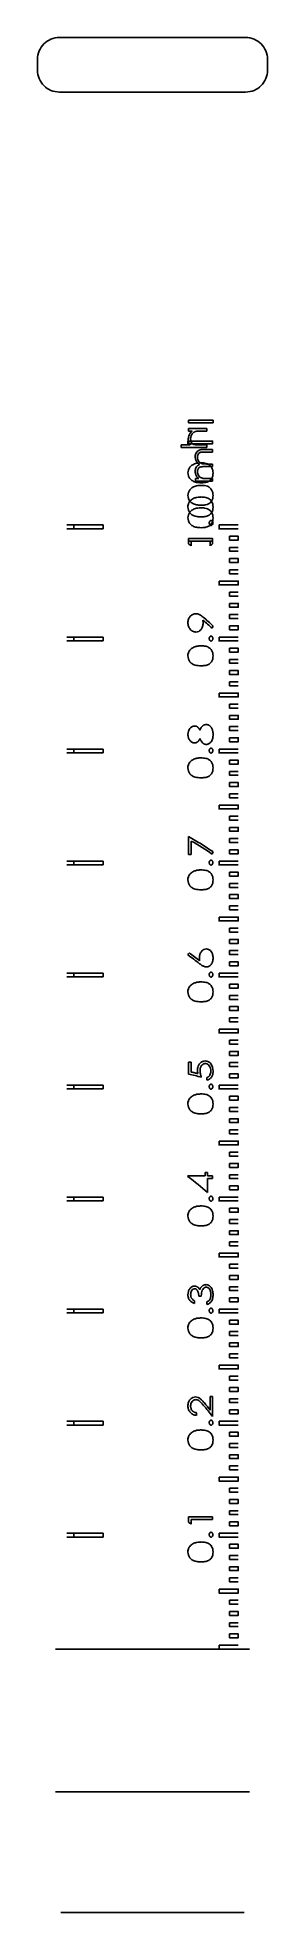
# Model space of a CAD drawing. Header units: inches. Extents: x -0.24 to 0.24, y -1.88 to 1.97.
import ezdxf

# ---------------------------------------------------------------- set-up
doc = ezdxf.new("R2010")
doc.units = ezdxf.units.IN
doc.layers.get('0').update_dxf_attribs({"linetype": 'CONTINUOUS'})

msp = doc.modelspace()

# ---------------------------------------------------------------- linework, layer by layer
for p, q in [((-0.176, 1.861), (0.176, 1.861)), ((0.0741, 1.1703), (0.1112, 1.1703)), ((0.0741, 1.1703), (0.0741, 1.1649)), ((0.0741, 1.1649), (0.0815, 1.1649)), ((0.0985, 1.1649), (0.1112, 1.1649)), ((0.1112, 1.1649), (0.1112, 1.1703)), ((0.0591, 1.1365), (0.0776, 1.1365)), ((0.0591, 1.1365), (0.0591, 1.1311)), ((0.0591, 1.1311), (0.1112, 1.1311)), ((0.0944, 1.1365), (0.1112, 1.1365)), ((0.1051, 1.1218), (0.1232, 1.1218)), ((0.1052, 1.1272), (0.1232, 1.1272)), ((0.1112, 1.1311), (0.1112, 1.1365)), ((0.1232, 1.1272), (0.1232, 1.1218)), ((0.1063, 1.0918), (0.1232, 1.0918)), ((0.1105, 1.0972), (0.1232, 1.0972)), ((0.1232, 1.0972), (0.1232, 1.0918)), ((0.0884, 1.0618), (0.0884, 1.0672)), ((0.0884, 1.0672), (0.0949, 1.0672)), ((0.0884, 1.0618), (0.1232, 1.0618)), ((0.1094, 1.0672), (0.1232, 1.0672)), ((0.1232, 1.0672), (0.1232, 1.0618)), ((-0.176, 0.972), (-0.101, 0.972)), ((-0.176, 0.964), (-0.101, 0.964)), ((-0.1618, 0.972), (-0.1618, 0.964)), ((-0.101, 0.964), (-0.101, 0.972)), ((0.1367, 0.972), (0.176, 0.972)), ((0.1367, 0.964), (0.176, 0.964)), ((0.0741, 0.9442), (0.0741, 0.9388)), ((0.0741, 0.9331), (0.0741, 0.9442)), ((0.0741, 0.9388), (0.1187, 0.9388)), ((0.0796, 0.9388), (0.1232, 0.9388)), ((0.0796, 0.9388), (0.0796, 0.9295)), ((0.1187, 0.9388), (0.1187, 0.9295)), ((0.1232, 0.9331), (0.1232, 0.9442)), ((0.1232, 0.9442), (0.1232, 0.9388)), ((0.1581, 0.926), (0.176, 0.926)), ((0.1581, 0.918), (0.176, 0.918)), ((0.1581, 0.88), (0.176, 0.88)), ((0.1581, 0.872), (0.176, 0.872)), ((0.1581, 0.834), (0.176, 0.834)), ((0.1581, 0.826), (0.176, 0.826)), ((0.1581, 0.788), (0.176, 0.788)), ((0.1581, 0.78), (0.176, 0.78)), ((-0.176, 0.742), (-0.101, 0.742)), ((-0.176, 0.734), (-0.101, 0.734)), ((-0.1618, 0.742), (-0.1618, 0.734)), ((-0.101, 0.734), (-0.101, 0.742)), ((0.1367, 0.742), (0.176, 0.742)), ((0.1367, 0.734), (0.176, 0.734)), ((0.1581, 0.696), (0.176, 0.696)), ((0.1581, 0.688), (0.176, 0.688)), ((0.1581, 0.65), (0.176, 0.65)), ((0.1581, 0.642), (0.176, 0.642)), ((0.1581, 0.604), (0.176, 0.604)), ((0.1581, 0.596), (0.176, 0.596)), ((0.1581, 0.558), (0.176, 0.558)), ((0.1581, 0.55), (0.176, 0.55)), ((-0.176, 0.512), (-0.101, 0.512)), ((-0.176, 0.504), (-0.101, 0.504)), ((-0.1618, 0.512), (-0.1618, 0.504)), ((-0.101, 0.504), (-0.101, 0.512)), ((0.1367, 0.512), (0.176, 0.512)), ((0.1367, 0.504), (0.176, 0.504)), ((0.1581, 0.466), (0.176, 0.466)), ((0.1581, 0.458), (0.176, 0.458)), ((0.1581, 0.42), (0.176, 0.42)), ((0.1581, 0.412), (0.176, 0.412)), ((0.1581, 0.374), (0.176, 0.374)), ((0.1581, 0.366), (0.176, 0.366)), ((0.0741, 0.2953), (0.0741, 0.3322)), ((0.0796, 0.3231), (0.0796, 0.2953)), ((0.1581, 0.328), (0.176, 0.328)), ((0.1581, 0.32), (0.176, 0.32)), ((-0.176, 0.282), (-0.101, 0.282)), ((-0.176, 0.274), (-0.101, 0.274)), ((-0.1618, 0.282), (-0.1618, 0.274)), ((-0.101, 0.274), (-0.101, 0.282)), ((0.0741, 0.2953), (0.0796, 0.2953)), ((0.1367, 0.282), (0.176, 0.282)), ((0.1367, 0.274), (0.176, 0.274)), ((0.1581, 0.236), (0.176, 0.236)), ((0.1581, 0.228), (0.176, 0.228)), ((0.1581, 0.19), (0.176, 0.19)), ((0.1581, 0.182), (0.176, 0.182)), ((0.1581, 0.144), (0.176, 0.144)), ((0.1581, 0.136), (0.176, 0.136)), ((0.1581, 0.098), (0.176, 0.098)), ((0.1581, 0.09), (0.176, 0.09)), ((-0.176, 0.052), (-0.101, 0.052)), ((-0.176, 0.044), (-0.101, 0.044)), ((-0.1618, 0.052), (-0.1618, 0.044)), ((-0.101, 0.044), (-0.101, 0.052)), ((0.1367, 0.052), (0.176, 0.052)), ((0.1367, 0.044), (0.176, 0.044)), ((0.1581, 0.006), (0.176, 0.006)), ((0.1581, -0.002), (0.176, -0.002)), ((0.1581, -0.04), (0.176, -0.04)), ((0.1581, -0.048), (0.176, -0.048)), ((0.1581, -0.086), (0.176, -0.086)), ((0.1581, -0.094), (0.176, -0.094)), ((0.0741, -0.1308), (0.0796, -0.1308)), ((0.0741, -0.1555), (0.0741, -0.1308)), ((0.0796, -0.1308), (0.0796, -0.1513)), ((0.1581, -0.132), (0.176, -0.132)), ((0.1581, -0.14), (0.176, -0.14)), ((-0.176, -0.178), (-0.101, -0.178)), ((-0.176, -0.186), (-0.101, -0.186)), ((-0.1618, -0.178), (-0.1618, -0.186)), ((-0.101, -0.186), (-0.101, -0.178)), ((0.1117, -0.1678), (0.1117, -0.1624)), ((0.1367, -0.178), (0.176, -0.178)), ((0.1367, -0.186), (0.176, -0.186)), ((0.1581, -0.224), (0.176, -0.224)), ((0.1581, -0.232), (0.176, -0.232)), ((0.1581, -0.27), (0.176, -0.27)), ((0.1581, -0.278), (0.176, -0.278)), ((0.1581, -0.316), (0.176, -0.316)), ((0.1581, -0.324), (0.176, -0.324)), ((0.0727, -0.3658), (0.0727, -0.3647)), ((0.0727, -0.3647), (0.1081, -0.3647)), ((0.1081, -0.3647), (0.1081, -0.3578)), ((0.1081, -0.3578), (0.1129, -0.3578)), ((0.1129, -0.3578), (0.1129, -0.3647)), ((0.1129, -0.3647), (0.1232, -0.3647)), ((0.1129, -0.3701), (0.1232, -0.3701)), ((0.1129, -0.3701), (0.1129, -0.3985)), ((0.1232, -0.3647), (0.1232, -0.3701)), ((0.1581, -0.362), (0.176, -0.362)), ((0.1581, -0.37), (0.176, -0.37)), ((-0.176, -0.408), (-0.101, -0.408)), ((-0.176, -0.416), (-0.101, -0.416)), ((-0.1618, -0.408), (-0.1618, -0.416)), ((-0.101, -0.416), (-0.101, -0.408)), ((0.1367, -0.408), (0.176, -0.408)), ((0.1367, -0.416), (0.176, -0.416)), ((0.1581, -0.454), (0.176, -0.454)), ((0.1581, -0.462), (0.176, -0.462)), ((0.1581, -0.5), (0.176, -0.5)), ((0.1581, -0.508), (0.176, -0.508)), ((0.1581, -0.546), (0.176, -0.546)), ((0.1581, -0.554), (0.176, -0.554)), ((0.095, -0.6116), (0.1001, -0.6116)), ((0.1581, -0.592), (0.176, -0.592)), ((0.1581, -0.6), (0.176, -0.6)), ((-0.176, -0.638), (-0.101, -0.638)), ((-0.176, -0.646), (-0.101, -0.646)), ((-0.1618, -0.638), (-0.1618, -0.646)), ((-0.101, -0.646), (-0.101, -0.638)), ((0.0864, -0.6208), (0.0864, -0.6262)), ((0.1112, -0.6285), (0.1112, -0.6232)), ((0.1367, -0.638), (0.176, -0.638)), ((0.1367, -0.646), (0.176, -0.646)), ((0.1581, -0.684), (0.176, -0.684)), ((0.1581, -0.692), (0.176, -0.692)), ((0.1581, -0.73), (0.176, -0.73)), ((0.1581, -0.738), (0.176, -0.738)), ((0.1581, -0.776), (0.176, -0.776)), ((0.1581, -0.784), (0.176, -0.784)), ((0.1187, -0.8457), (0.1187, -0.8178)), ((0.1187, -0.8178), (0.1232, -0.8178)), ((0.1232, -0.8178), (0.1232, -0.8585)), ((0.1581, -0.822), (0.176, -0.822)), ((0.1581, -0.83), (0.176, -0.83)), ((-0.176, -0.868), (-0.101, -0.868)), ((-0.176, -0.876), (-0.101, -0.876)), ((-0.1618, -0.868), (-0.1618, -0.876)), ((-0.101, -0.876), (-0.101, -0.868)), ((0.0904, -0.8508), (0.0904, -0.8562)), ((0.1367, -0.868), (0.176, -0.868)), ((0.1367, -0.876), (0.176, -0.876)), ((0.1581, -0.914), (0.176, -0.914)), ((0.1581, -0.922), (0.176, -0.922)), ((0.1581, -0.96), (0.176, -0.96)), ((0.1581, -0.968), (0.176, -0.968)), ((0.1581, -1.006), (0.176, -1.006)), ((0.1581, -1.014), (0.176, -1.014)), ((0.0741, -1.0758), (0.0741, -1.0647)), ((0.0741, -1.0647), (0.1232, -1.0647)), ((0.0796, -1.0701), (0.1232, -1.0701)), ((0.0796, -1.0701), (0.0796, -1.0793)), ((0.1232, -1.0647), (0.1232, -1.0701)), ((0.1581, -1.052), (0.176, -1.052)), ((0.1581, -1.06), (0.176, -1.06)), ((-0.176, -1.098), (-0.101, -1.098)), ((-0.176, -1.106), (-0.101, -1.106)), ((-0.1618, -1.098), (-0.1618, -1.106)), ((-0.101, -1.106), (-0.101, -1.098)), ((0.1367, -1.098), (0.176, -1.098)), ((0.1367, -1.106), (0.176, -1.106)), ((0.1581, -1.144), (0.176, -1.144)), ((0.1581, -1.152), (0.176, -1.152)), ((0.1581, -1.19), (0.176, -1.19)), ((0.1581, -1.198), (0.176, -1.198)), ((0.1581, -1.236), (0.176, -1.236)), ((0.1581, -1.244), (0.176, -1.244)), ((0.1581, -1.282), (0.176, -1.282)), ((0.1581, -1.29), (0.176, -1.29)), ((-0.199, -1.336), (0.199, -1.336)), ((0.1367, -1.328), (0.176, -1.328)), ((0.1367, -1.336), (0.176, -1.336)), ((-0.199, -1.629), (0.199, -1.629)), ((-0.188, -1.629), (0.188, -1.629)), ((-0.176, -1.629), (0.176, -1.629)), ((-0.188, -1.877), (0.188, -1.877))]:
    msp.add_line(p, q)
msp.add_lwpolyline([(0.236, 1.9282, 0.414214), (0.1912, 1.973), (-0.1912, 1.973, 0.414214), (-0.236, 1.9282), (-0.236, 1.9058, 0.414214), (-0.1912, 1.861), (0.1912, 1.861, 0.414214), (0.236, 1.9058)], format="xyb", close=True)
for points in [[(0.1243, 1.1818), (0.1243, 1.1872), (0.0741, 1.1872), (0.0741, 1.1818)], [(0.0727, 1.1388), (0.0727, 1.1442), (0.1232, 1.1442), (0.1232, 1.1388)], [(0.1367, 0.972), (0.1367, 0.964)], [(0.0741, 0.9442), (0.1232, 0.9442)], [(0.1581, 0.949), (0.176, 0.949), (0.176, 0.941), (0.1581, 0.941)], [(0.1581, 0.926), (0.1581, 0.918)], [(0.1581, 0.903), (0.176, 0.903), (0.176, 0.895), (0.1581, 0.895)], [(0.1367, 0.857), (0.176, 0.857), (0.176, 0.849), (0.1367, 0.849)], [(0.1581, 0.88), (0.1581, 0.872)], [(0.1581, 0.834), (0.1581, 0.826)], [(0.1581, 0.811), (0.176, 0.811), (0.176, 0.803), (0.1581, 0.803)], [(0.1581, 0.788), (0.1581, 0.78)], [(0.1367, 0.742), (0.1367, 0.734)], [(0.1581, 0.765), (0.176, 0.765), (0.176, 0.757), (0.1581, 0.757)], [(0.1581, 0.719), (0.176, 0.719), (0.176, 0.711), (0.1581, 0.711)], [(0.1581, 0.696), (0.1581, 0.688)], [(0.1581, 0.673), (0.176, 0.673), (0.176, 0.665), (0.1581, 0.665)], [(0.1367, 0.627), (0.176, 0.627), (0.176, 0.619), (0.1367, 0.619)], [(0.1581, 0.65), (0.1581, 0.642)], [(0.1581, 0.604), (0.1581, 0.596)], [(0.1581, 0.581), (0.176, 0.581), (0.176, 0.573), (0.1581, 0.573)], [(0.1581, 0.558), (0.1581, 0.55)], [(0.1367, 0.512), (0.1367, 0.504)], [(0.1581, 0.535), (0.176, 0.535), (0.176, 0.527), (0.1581, 0.527)], [(0.1581, 0.489), (0.176, 0.489), (0.176, 0.481), (0.1581, 0.481)], [(0.1581, 0.466), (0.1581, 0.458)], [(0.1581, 0.443), (0.176, 0.443), (0.176, 0.435), (0.1581, 0.435)], [(0.1367, 0.397), (0.176, 0.397), (0.176, 0.389), (0.1367, 0.389)], [(0.1581, 0.42), (0.1581, 0.412)], [(0.1581, 0.374), (0.1581, 0.366)], [(0.1581, 0.351), (0.176, 0.351), (0.176, 0.343), (0.1581, 0.343)], [(0.1581, 0.328), (0.1581, 0.32)], [(0.1367, 0.282), (0.1367, 0.274)], [(0.1581, 0.305), (0.176, 0.305), (0.176, 0.297), (0.1581, 0.297)], [(0.1581, 0.259), (0.176, 0.259), (0.176, 0.251), (0.1581, 0.251)], [(0.1581, 0.236), (0.1581, 0.228)], [(0.1581, 0.213), (0.176, 0.213), (0.176, 0.205), (0.1581, 0.205)], [(0.1367, 0.167), (0.176, 0.167), (0.176, 0.159), (0.1367, 0.159)], [(0.1581, 0.19), (0.1581, 0.182)], [(0.1581, 0.144), (0.1581, 0.136)], [(0.1581, 0.121), (0.176, 0.121), (0.176, 0.113), (0.1581, 0.113)], [(0.1581, 0.098), (0.1581, 0.09)], [(0.1367, 0.052), (0.1367, 0.044)], [(0.1581, 0.075), (0.176, 0.075), (0.176, 0.067), (0.1581, 0.067)], [(0.1581, 0.029), (0.176, 0.029), (0.176, 0.021), (0.1581, 0.021)], [(0.1581, 0.006), (0.1581, -0.002)], [(0.1581, -0.017), (0.176, -0.017), (0.176, -0.025), (0.1581, -0.025)], [(0.1367, -0.063), (0.176, -0.063), (0.176, -0.071), (0.1367, -0.071)], [(0.1581, -0.04), (0.1581, -0.048)], [(0.1581, -0.086), (0.1581, -0.094)], [(0.1581, -0.109), (0.176, -0.109), (0.176, -0.117), (0.1581, -0.117)], [(0.1581, -0.132), (0.1581, -0.14)], [(0.1367, -0.178), (0.1367, -0.186)], [(0.1581, -0.155), (0.176, -0.155), (0.176, -0.163), (0.1581, -0.163)], [(0.1581, -0.201), (0.176, -0.201), (0.176, -0.209), (0.1581, -0.209)], [(0.1581, -0.224), (0.1581, -0.232)], [(0.1581, -0.247), (0.176, -0.247), (0.176, -0.255), (0.1581, -0.255)], [(0.1367, -0.293), (0.176, -0.293), (0.176, -0.301), (0.1367, -0.301)], [(0.1581, -0.27), (0.1581, -0.278)], [(0.1581, -0.316), (0.1581, -0.324)], [(0.1581, -0.339), (0.176, -0.339), (0.176, -0.347), (0.1581, -0.347)], [(0.1581, -0.362), (0.1581, -0.37)], [(0.1581, -0.385), (0.176, -0.385), (0.176, -0.393), (0.1581, -0.393)], [(0.1367, -0.408), (0.1367, -0.416)], [(0.1581, -0.431), (0.176, -0.431), (0.176, -0.439), (0.1581, -0.439)], [(0.1581, -0.454), (0.1581, -0.462)], [(0.1581, -0.477), (0.176, -0.477), (0.176, -0.485), (0.1581, -0.485)], [(0.1581, -0.5), (0.1581, -0.508)], [(0.1367, -0.523), (0.176, -0.523), (0.176, -0.531), (0.1367, -0.531)], [(0.1581, -0.546), (0.1581, -0.554)], [(0.1581, -0.569), (0.176, -0.569), (0.176, -0.577), (0.1581, -0.577)], [(0.1581, -0.592), (0.1581, -0.6)], [(0.1581, -0.615), (0.176, -0.615), (0.176, -0.623), (0.1581, -0.623)], [(0.1367, -0.638), (0.1367, -0.646)], [(0.1581, -0.661), (0.176, -0.661), (0.176, -0.669), (0.1581, -0.669)], [(0.1581, -0.684), (0.1581, -0.692)], [(0.1581, -0.707), (0.176, -0.707), (0.176, -0.715), (0.1581, -0.715)], [(0.1581, -0.73), (0.1581, -0.738)], [(0.1367, -0.753), (0.176, -0.753), (0.176, -0.761), (0.1367, -0.761)], [(0.1581, -0.776), (0.1581, -0.784)], [(0.1581, -0.799), (0.176, -0.799), (0.176, -0.807), (0.1581, -0.807)], [(0.1581, -0.822), (0.1581, -0.83)], [(0.1581, -0.845), (0.176, -0.845), (0.176, -0.853), (0.1581, -0.853)], [(0.1367, -0.868), (0.1367, -0.876)], [(0.1581, -0.891), (0.176, -0.891), (0.176, -0.899), (0.1581, -0.899)], [(0.1581, -0.914), (0.1581, -0.922)], [(0.1581, -0.937), (0.176, -0.937), (0.176, -0.945), (0.1581, -0.945)], [(0.1581, -0.96), (0.1581, -0.968)], [(0.1367, -0.983), (0.176, -0.983), (0.176, -0.991), (0.1367, -0.991)], [(0.1581, -1.006), (0.1581, -1.014)], [(0.1581, -1.029), (0.176, -1.029), (0.176, -1.037), (0.1581, -1.037)], [(0.1581, -1.052), (0.1581, -1.06)], [(0.1581, -1.075), (0.176, -1.075), (0.176, -1.083), (0.1581, -1.083)], [(0.1367, -1.098), (0.1367, -1.106)], [(0.1581, -1.121), (0.176, -1.121), (0.176, -1.129), (0.1581, -1.129)], [(0.1581, -1.144), (0.1581, -1.152)], [(0.1581, -1.167), (0.176, -1.167), (0.176, -1.175), (0.1581, -1.175)], [(0.1581, -1.19), (0.1581, -1.198)], [(0.1367, -1.213), (0.176, -1.213), (0.176, -1.221), (0.1367, -1.221)], [(0.1581, -1.236), (0.1581, -1.244)], [(0.1581, -1.259), (0.176, -1.259), (0.176, -1.267), (0.1581, -1.267)], [(0.1581, -1.282), (0.1581, -1.29)], [(0.1581, -1.305), (0.176, -1.305), (0.176, -1.313), (0.1581, -1.313)], [(0.1367, -1.328), (0.1367, -1.336)]]:
    msp.add_lwpolyline(points, close=True)
for centre, major_axis, ratio, start_param, end_param in [((-0.0252, 0.9313), (-0.2077, 0.1069), 0.216906, 4.298479, 4.328826), ((-0.0396, 0.9313), (0.2157, 0.0897), 0.34142, 5.384861, 5.415208), ((-0.1602, 0.7624), (0.2867, 0.3529), 0.52626, 5.11078, 5.121992), ((-0.2746, 0.2984), (0.3451, 0.5415), 0.554309, 5.047922, 5.056021), ((-0.0716, 0.0912), (0.2517, 0.3054), 0.292369, 4.942244, 4.955444), ((-0.0252, -1.0775), (-0.2077, 0.1069), 0.216906, 4.298479, 4.328826)]:
    msp.add_ellipse(centre, major_axis=major_axis, ratio=ratio, start_param=start_param, end_param=end_param)
for points, knots in [([(0.0815, 1.1649), (0.0811, 1.1646), (0.0808, 1.1642), (0.0805, 1.164), (0.0804, 1.1638), (0.0802, 1.1637), (0.0801, 1.1636), (0.0801, 1.1635), (0.08, 1.1635), (0.0799, 1.1634), (0.0799, 1.1634), (0.0799, 1.1633), (0.0798, 1.1633), (0.0792, 1.1627), (0.0787, 1.1621), (0.0782, 1.1615), (0.0777, 1.1608), (0.0772, 1.1601), (0.0768, 1.1594), (0.0763, 1.1587), (0.0759, 1.1581), (0.0756, 1.1573), (0.0748, 1.1558), (0.0743, 1.1543), (0.0739, 1.1526), (0.0738, 1.1522), (0.0737, 1.1518), (0.0737, 1.1513), (0.0736, 1.1511), (0.0736, 1.1509), (0.0736, 1.1507), (0.0736, 1.1506), (0.0736, 1.1505), (0.0735, 1.1504), (0.0735, 1.1503), (0.0735, 1.1502), (0.0735, 1.1501), (0.0735, 1.1495), (0.0734, 1.1487), (0.0734, 1.1476)], [0, 0, 0, 0, 0.062511, 0.062511, 0.062511, 0.09375, 0.09375, 0.09375, 0.109377, 0.109377, 0.109377, 0.125, 0.125, 0.125, 0.25, 0.25, 0.25, 0.374999, 0.374999, 0.374999, 0.5, 0.5, 0.5, 0.75, 0.75, 0.75, 0.812549, 0.812549, 0.812549, 0.84375, 0.84375, 0.84375, 0.859382, 0.859382, 0.859382, 0.875, 0.875, 0.875, 1, 1, 1, 1]), ([(0.0782, 1.1488), (0.0782, 1.1495), (0.0783, 1.1501), (0.0783, 1.1508), (0.0784, 1.151), (0.0784, 1.1511), (0.0784, 1.1513), (0.0784, 1.1514), (0.0785, 1.1516), (0.0785, 1.1518), (0.0785, 1.1521), (0.0786, 1.1525), (0.0787, 1.1528), (0.0788, 1.1534), (0.079, 1.1541), (0.0793, 1.1547), (0.0794, 1.155), (0.0795, 1.1553), (0.0796, 1.1556), (0.0798, 1.1559), (0.0799, 1.1563), (0.0801, 1.1565), (0.0803, 1.1571), (0.0807, 1.1576), (0.081, 1.1581), (0.0814, 1.1587), (0.0818, 1.1592), (0.0822, 1.1597), (0.0827, 1.1603), (0.0831, 1.1607), (0.0836, 1.1612), (0.084, 1.1616), (0.0845, 1.162), (0.085, 1.1624), (0.0855, 1.1627), (0.086, 1.163), (0.0865, 1.1633), (0.0868, 1.1634), (0.0871, 1.1636), (0.0873, 1.1637), (0.0875, 1.1637), (0.0876, 1.1638), (0.0878, 1.1638), (0.0879, 1.1639), (0.0881, 1.1639), (0.0882, 1.1639), (0.0886, 1.1641), (0.0891, 1.1642), (0.0897, 1.1643), (0.09, 1.1643), (0.0903, 1.1644), (0.0906, 1.1644), (0.0908, 1.1645), (0.0909, 1.1645), (0.0911, 1.1645), (0.0913, 1.1645), (0.0915, 1.1646), (0.0916, 1.1646), (0.0921, 1.1647), (0.0925, 1.1647), (0.0931, 1.1647), (0.0945, 1.1649), (0.0965, 1.1649), (0.0985, 1.1649)], [0, 0, 0, 0, 0.0625, 0.0625, 0.0625, 0.079734, 0.079734, 0.079734, 0.095037, 0.095037, 0.095037, 0.125, 0.125, 0.125, 0.1875, 0.1875, 0.1875, 0.218718, 0.218718, 0.218718, 0.249776, 0.249776, 0.249776, 0.312287, 0.312287, 0.312287, 0.374811, 0.374811, 0.374811, 0.43723, 0.43723, 0.43723, 0.499893, 0.499893, 0.499893, 0.562824, 0.562824, 0.562824, 0.594219, 0.594219, 0.594219, 0.609375, 0.609375, 0.609375, 0.625, 0.625, 0.625, 0.6875, 0.6875, 0.6875, 0.71875, 0.71875, 0.71875, 0.734375, 0.734375, 0.734375, 0.75, 0.75, 0.75, 0.817761, 0.817761, 0.817761, 1, 1, 1, 1]), ([(0.0734, 1.1476), (0.0734, 1.1469), (0.0734, 1.1463), (0.0735, 1.1458), (0.0735, 1.1455), (0.0735, 1.1453), (0.0735, 1.1451), (0.0735, 1.145), (0.0735, 1.1449), (0.0735, 1.1448), (0.0736, 1.1446), (0.0736, 1.1446), (0.0736, 1.1445), (0.0737, 1.1439), (0.0738, 1.1434), (0.0739, 1.1429), (0.074, 1.1424), (0.0741, 1.1419), (0.0743, 1.1414), (0.0745, 1.1409), (0.0747, 1.1405), (0.0749, 1.14), (0.0751, 1.1395), (0.0754, 1.1391), (0.0757, 1.1387), (0.0758, 1.1385), (0.076, 1.1383), (0.0761, 1.1381), (0.0762, 1.138), (0.0763, 1.1379), (0.0763, 1.1378), (0.0764, 1.1377), (0.0765, 1.1376), (0.0766, 1.1375), (0.0768, 1.1373), (0.0771, 1.1369), (0.0776, 1.1365)], [0, 0, 0, 0, 0.125011, 0.125011, 0.125011, 0.1875, 0.1875, 0.1875, 0.218752, 0.218752, 0.218752, 0.25, 0.25, 0.25, 0.375, 0.375, 0.375, 0.5, 0.5, 0.5, 0.624982, 0.624982, 0.624982, 0.75, 0.75, 0.75, 0.8125, 0.8125, 0.8125, 0.843757, 0.843757, 0.843757, 0.875, 0.875, 0.875, 1, 1, 1, 1]), ([(0.0944, 1.1365), (0.0931, 1.1365), (0.0916, 1.1365), (0.0887, 1.1367), (0.0874, 1.1368), (0.0858, 1.1371), (0.0846, 1.1373), (0.0825, 1.1386), (0.0816, 1.1393), (0.0798, 1.1414), (0.0793, 1.1427), (0.0787, 1.1446), (0.0783, 1.1461), (0.0782, 1.1488)], [-0.1151698, -0.1151698, -0.1151698, -0.1151698, -0.0926091, -0.0926091, -0.0667144, -0.0667144, -0.0505376, -0.0505376, -0.0378882, -0.0378882, -0.0198788, -0.0198788, 0, 0, 0, 0]), ([(0.0877, 1.1124), (0.0878, 1.1141), (0.0879, 1.1154), (0.0887, 1.1184), (0.0893, 1.1198), (0.0911, 1.1227), (0.0923, 1.1237), (0.0948, 1.1255), (0.0962, 1.1261), (0.0991, 1.1268), (0.1002, 1.127), (0.1026, 1.1272), (0.1039, 1.1272), (0.1052, 1.1272)], [-0.07714685, -0.07714685, -0.07714685, -0.07714685, -0.0652384, -0.0652384, -0.05389282, -0.05389282, -0.03909815, -0.03909815, -0.02248694, -0.02248694, -0.01182451, -0.01182451, 0, 0, 0, 0]), ([(0.1051, 1.1218), (0.1043, 1.1218), (0.1035, 1.1218), (0.1028, 1.1218), (0.1024, 1.1218), (0.1021, 1.1218), (0.1018, 1.1217), (0.1016, 1.1217), (0.1014, 1.1217), (0.1013, 1.1217), (0.1012, 1.1217), (0.1011, 1.1217), (0.101, 1.1217), (0.1009, 1.1217), (0.1009, 1.1217), (0.1008, 1.1216), (0.1004, 1.1216), (0.1, 1.1216), (0.0997, 1.1215), (0.0995, 1.1215), (0.0993, 1.1214), (0.0991, 1.1214), (0.099, 1.1214), (0.0987, 1.1213), (0.0985, 1.1213), (0.0985, 1.1212), (0.0984, 1.1212), (0.0983, 1.1212), (0.098, 1.1211), (0.0977, 1.121), (0.0974, 1.1209), (0.0973, 1.1208), (0.0971, 1.1207), (0.0969, 1.1207), (0.0968, 1.1206), (0.0967, 1.1205), (0.0965, 1.1204), (0.0952, 1.1196), (0.0941, 1.1182), (0.0934, 1.1166), (0.0931, 1.116), (0.0929, 1.1154), (0.0927, 1.1148), (0.0927, 1.1146), (0.0926, 1.1143), (0.0926, 1.1141), (0.0926, 1.1139), (0.0925, 1.1137), (0.0925, 1.1135), (0.0925, 1.1134), (0.0924, 1.1132), (0.0924, 1.113), (0.0924, 1.1125), (0.0924, 1.112), (0.0924, 1.1114)], [0, 0, 0, 0, 0.125011, 0.125011, 0.125011, 0.187509, 0.187509, 0.187509, 0.218756, 0.218756, 0.218756, 0.234375, 0.234375, 0.234375, 0.25, 0.25, 0.25, 0.304276, 0.304276, 0.304276, 0.332488, 0.332488, 0.332488, 0.362881, 0.362881, 0.362881, 0.375, 0.375, 0.375, 0.430628, 0.430628, 0.430628, 0.465146, 0.465146, 0.465146, 0.5, 0.5, 0.5, 0.75, 0.75, 0.75, 0.84375, 0.84375, 0.84375, 0.875, 0.875, 0.875, 0.9106, 0.9106, 0.9106, 0.940723, 0.940723, 0.940723, 1, 1, 1, 1]), ([(0.1001, 1.0995), (0.0974, 1.0995), (0.094, 1.0994), (0.0872, 1.098), (0.0846, 1.0969), (0.0803, 1.0943), (0.0782, 1.0927), (0.0753, 1.0889), (0.0744, 1.0871), (0.073, 1.0831), (0.0727, 1.0812), (0.0727, 1.0788)], [-0.1041501, -0.1041501, -0.1041501, -0.1041501, -0.0807657, -0.0807657, -0.0586746, -0.0586746, -0.0352729, -0.0352729, -0.0177305, -0.0177305, 0, 0, 0, 0]), ([(0.0727, 1.0788), (0.0727, 1.0774), (0.0728, 1.0751), (0.0746, 1.07), (0.0758, 1.0683), (0.0781, 1.0654), (0.0801, 1.0637), (0.0849, 1.061), (0.0875, 1.0601), (0.0926, 1.0592), (0.0956, 1.0588), (0.1001, 1.0588)], [-0.234219, -0.234219, -0.234219, -0.234219, -0.1955621, -0.1955621, -0.1575839, -0.1575839, -0.0998033, -0.0998033, -0.0415217, -0.0415217, 0, 0, 0, 0]), ([(0.0967, 1.0963), (0.0954, 1.0972), (0.0943, 1.098), (0.0932, 1.0992), (0.0929, 1.0994), (0.0927, 1.0997), (0.0924, 1.1), (0.0921, 1.1003), (0.0919, 1.1006), (0.0916, 1.1009), (0.0914, 1.1012), (0.0912, 1.1016), (0.0909, 1.1019), (0.0907, 1.1022), (0.0905, 1.1025), (0.0903, 1.1029), (0.0899, 1.1036), (0.0895, 1.1043), (0.0892, 1.1051), (0.089, 1.1055), (0.0889, 1.1059), (0.0888, 1.1062), (0.0886, 1.1066), (0.0885, 1.107), (0.0884, 1.1074), (0.0883, 1.1078), (0.0882, 1.1082), (0.0881, 1.1086), (0.0881, 1.1089), (0.088, 1.1091), (0.088, 1.1093), (0.088, 1.1094), (0.0879, 1.1095), (0.0879, 1.1096), (0.0879, 1.1097), (0.0879, 1.1098), (0.0879, 1.1099), (0.0878, 1.1104), (0.0878, 1.1113), (0.0877, 1.1124)], [0, 0, 0, 0, 0.25, 0.25, 0.25, 0.309525, 0.309525, 0.309525, 0.373354, 0.373354, 0.373354, 0.436996, 0.436996, 0.436996, 0.5, 0.5, 0.5, 0.625, 0.625, 0.625, 0.687499, 0.687499, 0.687499, 0.75, 0.75, 0.75, 0.812529, 0.812529, 0.812529, 0.84375, 0.84375, 0.84375, 0.85938, 0.85938, 0.85938, 0.875, 0.875, 0.875, 1, 1, 1, 1]), ([(0.0877, 1.0824), (0.0877, 1.0829), (0.0878, 1.0833), (0.0878, 1.0837), (0.0878, 1.0839), (0.0878, 1.0841), (0.0878, 1.0842), (0.0878, 1.0843), (0.0879, 1.0844), (0.0879, 1.0845), (0.0879, 1.0846), (0.0879, 1.0846), (0.0879, 1.0847), (0.088, 1.0855), (0.0881, 1.0862), (0.0884, 1.087), (0.0888, 1.0885), (0.0894, 1.09), (0.0902, 1.0912), (0.0906, 1.0918), (0.091, 1.0924), (0.0915, 1.0929), (0.0917, 1.0932), (0.092, 1.0934), (0.0923, 1.0937), (0.0926, 1.0939), (0.0929, 1.0942), (0.0931, 1.0944), (0.0934, 1.0946), (0.0937, 1.0947), (0.094, 1.0949), (0.0941, 1.095), (0.0943, 1.0951), (0.0944, 1.0952), (0.0945, 1.0952), (0.0946, 1.0953), (0.0947, 1.0953), (0.0947, 1.0954), (0.0949, 1.0954), (0.0949, 1.0955), (0.0953, 1.0957), (0.0959, 1.096), (0.0967, 1.0963)], [0, 0, 0, 0, 0.062512, 0.062512, 0.062512, 0.09375, 0.09375, 0.09375, 0.109377, 0.109377, 0.109377, 0.125, 0.125, 0.125, 0.25, 0.25, 0.25, 0.5, 0.5, 0.5, 0.625, 0.625, 0.625, 0.687493, 0.687493, 0.687493, 0.75, 0.75, 0.75, 0.812536, 0.812536, 0.812536, 0.84375, 0.84375, 0.84375, 0.859382, 0.859382, 0.859382, 0.875, 0.875, 0.875, 1, 1, 1, 1]), ([(0.0897, 1.0733), (0.0895, 1.0738), (0.0893, 1.0742), (0.0892, 1.0746), (0.0891, 1.0747), (0.089, 1.0749), (0.089, 1.075), (0.0889, 1.0751), (0.0889, 1.0752), (0.0889, 1.0753), (0.0889, 1.0753), (0.0889, 1.0754), (0.0888, 1.0755), (0.0886, 1.0762), (0.0884, 1.0769), (0.0882, 1.0777), (0.0881, 1.0781), (0.0881, 1.0785), (0.088, 1.0789), (0.088, 1.0791), (0.0879, 1.0792), (0.0879, 1.0794), (0.0879, 1.0795), (0.0879, 1.0796), (0.0879, 1.0797), (0.0879, 1.0798), (0.0879, 1.0799), (0.0879, 1.08), (0.0878, 1.0805), (0.0878, 1.0813), (0.0877, 1.0824)], [0, 0, 0, 0, 0.125012, 0.125012, 0.125012, 0.1875, 0.1875, 0.1875, 0.218752, 0.218752, 0.218752, 0.25, 0.25, 0.25, 0.5, 0.5, 0.5, 0.625068, 0.625068, 0.625068, 0.6875, 0.6875, 0.6875, 0.718759, 0.718759, 0.718759, 0.75, 0.75, 0.75, 1, 1, 1, 1]), ([(0.0924, 1.1114), (0.0924, 1.1101), (0.0925, 1.1086), (0.0936, 1.105), (0.0944, 1.1037), (0.0964, 1.101), (0.0977, 1.1), (0.0999, 1.0986), (0.1013, 1.0982), (0.1034, 1.0977), (0.1041, 1.0976), (0.1066, 1.0973), (0.1086, 1.0972), (0.1105, 1.0972)], [-0.06559119, -0.06559119, -0.06559119, -0.06559119, -0.05833917, -0.05833917, -0.05158206, -0.05158206, -0.04012402, -0.04012402, -0.02457837, -0.02457837, -0.01810559, -0.01810559, 0, 0, 0, 0]), ([(0.1063, 1.0918), (0.1054, 1.0918), (0.1046, 1.0918), (0.1039, 1.0918), (0.1035, 1.0918), (0.1031, 1.0918), (0.1027, 1.0917), (0.1026, 1.0917), (0.1024, 1.0917), (0.1022, 1.0917), (0.1021, 1.0917), (0.102, 1.0917), (0.102, 1.0917), (0.1019, 1.0917), (0.1018, 1.0917), (0.1017, 1.0917), (0.1013, 1.0916), (0.1009, 1.0916), (0.1005, 1.0915), (0.1003, 1.0915), (0.1001, 1.0915), (0.1, 1.0915), (0.0998, 1.0914), (0.0995, 1.0914), (0.0993, 1.0913), (0.0992, 1.0913), (0.0991, 1.0913), (0.099, 1.0913), (0.0987, 1.0912), (0.0984, 1.0911), (0.0981, 1.091), (0.0979, 1.091), (0.0978, 1.0909), (0.0976, 1.0908), (0.0974, 1.0908), (0.0973, 1.0907), (0.0971, 1.0906), (0.0964, 1.0902), (0.0957, 1.0897), (0.0951, 1.0891), (0.0948, 1.0888), (0.0945, 1.0885), (0.0943, 1.0881), (0.094, 1.0877), (0.0938, 1.0873), (0.0936, 1.0869), (0.0933, 1.0865), (0.0932, 1.086), (0.093, 1.0856), (0.0929, 1.0854), (0.0929, 1.0852), (0.0928, 1.0849), (0.0928, 1.0848), (0.0927, 1.0847), (0.0927, 1.0846), (0.0927, 1.0845), (0.0927, 1.0843), (0.0926, 1.0842), (0.0925, 1.0836), (0.0924, 1.0826), (0.0924, 1.0814)], [0, 0, 0, 0, 0.125012, 0.125012, 0.125012, 0.18751, 0.18751, 0.18751, 0.218756, 0.218756, 0.218756, 0.234375, 0.234375, 0.234375, 0.25, 0.25, 0.25, 0.302154, 0.302154, 0.302154, 0.330367, 0.330367, 0.330367, 0.360989, 0.360989, 0.360989, 0.375, 0.375, 0.375, 0.429173, 0.429173, 0.429173, 0.46426, 0.46426, 0.46426, 0.5, 0.5, 0.5, 0.625, 0.625, 0.625, 0.687497, 0.687497, 0.687497, 0.75, 0.75, 0.75, 0.812529, 0.812529, 0.812529, 0.84375, 0.84375, 0.84375, 0.859381, 0.859381, 0.859381, 0.875, 0.875, 0.875, 1, 1, 1, 1]), ([(0.0924, 1.0814), (0.0924, 1.08), (0.0925, 1.0787), (0.0935, 1.0754), (0.0942, 1.0742), (0.096, 1.0715), (0.0972, 1.0704), (0.0997, 1.0687), (0.1012, 1.0682), (0.1048, 1.0673), (0.1075, 1.0672), (0.1094, 1.0672)], [-0.03661772, -0.03661772, -0.03661772, -0.03661772, -0.03390822, -0.03390822, -0.03118083, -0.03118083, -0.02599891, -0.02599891, -0.01807984, -0.01807984, 0, 0, 0, 0]), ([(0.1243, 1.0788), (0.1243, 1.0804), (0.1242, 1.0826), (0.1232, 1.0864), (0.1225, 1.0885), (0.1194, 1.0934), (0.1174, 1.0949), (0.1147, 1.0967), (0.1134, 1.0973), (0.1114, 1.0981), (0.1094, 1.0987), (0.1052, 1.0993), (0.1042, 1.0994), (0.1025, 1.0995), (0.1012, 1.0995), (0.1001, 1.0995)], [-0.05564608, -0.05564608, -0.05564608, -0.05564608, -0.0468896, -0.0468896, -0.04262605, -0.04262605, -0.03710661, -0.03710661, -0.02892229, -0.02892229, -0.01686502, -0.01686502, -0.01095235, -0.01095235, 0, 0, 0, 0]), ([(0.1001, 1.0588), (0.105, 1.0588), (0.1076, 1.0592), (0.113, 1.0603), (0.1151, 1.0615), (0.1181, 1.0634), (0.1197, 1.065), (0.1222, 1.0688), (0.123, 1.0707), (0.1242, 1.0751), (0.1243, 1.0772), (0.1243, 1.0788)], [-0.04051557, -0.04051557, -0.04051557, -0.04051557, -0.03680281, -0.03680281, -0.03043587, -0.03043587, -0.0205326, -0.0205326, -0.01211017, -0.01211017, 0, 0, 0, 0]), ([(0.1001, 1.0534), (0.0974, 1.0533), (0.094, 1.0533), (0.0872, 1.0518), (0.0846, 1.0507), (0.0803, 1.0482), (0.0782, 1.0465), (0.0753, 1.0428), (0.0744, 1.0409), (0.073, 1.0369), (0.0727, 1.035), (0.0727, 1.0327)], [-0.1041501, -0.1041501, -0.1041501, -0.1041501, -0.0807657, -0.0807657, -0.0586746, -0.0586746, -0.0352729, -0.0352729, -0.0177305, -0.0177305, 0, 0, 0, 0]), ([(0.0949, 1.0672), (0.0943, 1.0678), (0.0938, 1.0682), (0.0933, 1.0687), (0.093, 1.0689), (0.0928, 1.0692), (0.0926, 1.0694), (0.0925, 1.0695), (0.0924, 1.0696), (0.0923, 1.0697), (0.0923, 1.0697), (0.0922, 1.0698), (0.0922, 1.0698), (0.0921, 1.0699), (0.0921, 1.0699), (0.092, 1.07), (0.0918, 1.0703), (0.0916, 1.0705), (0.0913, 1.0708), (0.0912, 1.0709), (0.0911, 1.0711), (0.091, 1.0712), (0.0909, 1.0713), (0.0908, 1.0715), (0.0908, 1.0716), (0.0905, 1.0719), (0.0901, 1.0725), (0.0897, 1.0733)], [0, 0, 0, 0, 0.250011, 0.250011, 0.250011, 0.375009, 0.375009, 0.375009, 0.4375, 0.4375, 0.4375, 0.468749, 0.468749, 0.468749, 0.5, 0.5, 0.5, 0.625, 0.625, 0.625, 0.687508, 0.687508, 0.687508, 0.75, 0.75, 0.75, 1, 1, 1, 1]), ([(0.1243, 1.0327), (0.1243, 1.0343), (0.1242, 1.0365), (0.1232, 1.0403), (0.1225, 1.0423), (0.1194, 1.0472), (0.1174, 1.0488), (0.1147, 1.0506), (0.1134, 1.0512), (0.1114, 1.052), (0.1094, 1.0526), (0.1052, 1.0532), (0.1042, 1.0532), (0.1025, 1.0533), (0.1012, 1.0534), (0.1001, 1.0534)], [-0.05564608, -0.05564608, -0.05564608, -0.05564608, -0.0468896, -0.0468896, -0.04262605, -0.04262605, -0.03710661, -0.03710661, -0.02892229, -0.02892229, -0.01686502, -0.01686502, -0.01095235, -0.01095235, 0, 0, 0, 0]), ([(0.0727, 1.0327), (0.0727, 1.0312), (0.0728, 1.029), (0.0746, 1.0239), (0.0758, 1.0221), (0.0781, 1.0192), (0.0801, 1.0175), (0.0849, 1.0148), (0.0875, 1.014), (0.0926, 1.013), (0.0956, 1.0126), (0.1001, 1.0126)], [-0.2342191, -0.2342191, -0.2342191, -0.2342191, -0.1955621, -0.1955621, -0.1575839, -0.1575839, -0.0998033, -0.0998033, -0.0415217, -0.0415217, 0, 0, 0, 0]), ([(0.0727, 1.0088), (0.0727, 1.0104), (0.0728, 1.0126), (0.0741, 1.0164), (0.075, 1.0185), (0.0788, 1.0234), (0.0812, 1.0249), (0.0844, 1.0267), (0.0859, 1.0273), (0.0881, 1.0281), (0.0904, 1.0287), (0.0949, 1.0293), (0.0959, 1.0294), (0.0977, 1.0295), (0.0989, 1.0295), (0.1001, 1.0295)], [-0.05564608, -0.05564608, -0.05564608, -0.05564608, -0.0468896, -0.0468896, -0.04262605, -0.04262605, -0.03710661, -0.03710661, -0.02892229, -0.02892229, -0.01686502, -0.01686502, -0.01095235, -0.01095235, 0, 0, 0, 0]), ([(0.1001, 0.9888), (0.0951, 0.9888), (0.0923, 0.9892), (0.0864, 0.9903), (0.0839, 0.9915), (0.0804, 0.9934), (0.0784, 0.995), (0.0754, 0.9988), (0.0744, 1.0007), (0.0728, 1.0051), (0.0727, 1.0072), (0.0727, 1.0088)], [-0.04051557, -0.04051557, -0.04051557, -0.04051557, -0.03680281, -0.03680281, -0.03043587, -0.03043587, -0.0205326, -0.0205326, -0.01211017, -0.01211017, 0, 0, 0, 0]), ([(0.1001, 1.0072), (0.0974, 1.0072), (0.094, 1.0071), (0.0872, 1.0057), (0.0846, 1.0046), (0.0803, 1.002), (0.0782, 1.0004), (0.0753, 0.9966), (0.0744, 0.9948), (0.073, 0.9908), (0.0727, 0.9888), (0.0727, 0.9865)], [-0.1041501, -0.1041501, -0.1041501, -0.1041501, -0.0807657, -0.0807657, -0.0586746, -0.0586746, -0.0352729, -0.0352729, -0.0177305, -0.0177305, 0, 0, 0, 0]), ([(0.1001, 1.0126), (0.105, 1.0127), (0.1076, 1.013), (0.113, 1.0142), (0.1151, 1.0153), (0.1181, 1.0173), (0.1197, 1.0189), (0.1222, 1.0226), (0.123, 1.0245), (0.1242, 1.0289), (0.1243, 1.0311), (0.1243, 1.0327)], [-0.04051557, -0.04051557, -0.04051557, -0.04051557, -0.03680281, -0.03680281, -0.03043587, -0.03043587, -0.0205326, -0.0205326, -0.01211017, -0.01211017, 0, 0, 0, 0]), ([(0.1001, 1.0295), (0.1027, 1.0295), (0.106, 1.0294), (0.1123, 1.028), (0.1145, 1.0269), (0.1182, 1.0243), (0.1199, 1.0227), (0.1222, 1.0189), (0.123, 1.0171), (0.124, 1.0131), (0.1243, 1.0112), (0.1243, 1.0088)], [-0.1041501, -0.1041501, -0.1041501, -0.1041501, -0.0807657, -0.0807657, -0.0586746, -0.0586746, -0.0352729, -0.0352729, -0.0177305, -0.0177305, 0, 0, 0, 0]), ([(0.1243, 1.0088), (0.1243, 1.0074), (0.1242, 1.0051), (0.1228, 1), (0.1219, 0.9983), (0.12, 0.9954), (0.1184, 0.9937), (0.1142, 0.991), (0.112, 0.9901), (0.1073, 0.9892), (0.1046, 0.9888), (0.1001, 0.9888)], [-0.2342191, -0.2342191, -0.2342191, -0.2342191, -0.1955621, -0.1955621, -0.1575839, -0.1575839, -0.0998033, -0.0998033, -0.0415217, -0.0415217, 0, 0, 0, 0]), ([(0.1243, 0.9865), (0.1243, 0.9881), (0.1242, 0.9903), (0.1232, 0.9941), (0.1225, 0.9962), (0.1194, 1.0011), (0.1174, 1.0026), (0.1147, 1.0044), (0.1134, 1.005), (0.1114, 1.0058), (0.1094, 1.0064), (0.1052, 1.007), (0.1042, 1.0071), (0.1025, 1.0072), (0.1012, 1.0072), (0.1001, 1.0072)], [-0.05564608, -0.05564608, -0.05564608, -0.05564608, -0.0468896, -0.0468896, -0.04262605, -0.04262605, -0.03710661, -0.03710661, -0.02892229, -0.02892229, -0.01686502, -0.01686502, -0.01095235, -0.01095235, 0, 0, 0, 0]), ([(0.0727, 0.9865), (0.0727, 0.9851), (0.0728, 0.9828), (0.0746, 0.9777), (0.0758, 0.976), (0.0781, 0.9731), (0.0801, 0.9714), (0.0849, 0.9686), (0.0875, 0.9678), (0.0926, 0.9668), (0.0956, 0.9665), (0.1001, 0.9665)], [-0.2342191, -0.2342191, -0.2342191, -0.2342191, -0.1955621, -0.1955621, -0.1575839, -0.1575839, -0.0998033, -0.0998033, -0.0415217, -0.0415217, 0, 0, 0, 0]), ([(0.1001, 0.9665), (0.105, 0.9665), (0.1076, 0.9669), (0.113, 0.968), (0.1151, 0.9692), (0.1181, 0.9711), (0.1197, 0.9727), (0.1222, 0.9765), (0.123, 0.9784), (0.1242, 0.9828), (0.1243, 0.9849), (0.1243, 0.9865)], [-0.04051557, -0.04051557, -0.04051557, -0.04051557, -0.03680281, -0.03680281, -0.03043587, -0.03043587, -0.0205326, -0.0205326, -0.01211017, -0.01211017, 0, 0, 0, 0]), ([(0.1164, 0.9761), (0.1165, 0.9765), (0.1165, 0.9768), (0.1165, 0.9772), (0.1166, 0.9773), (0.1166, 0.9775), (0.1166, 0.9776), (0.1166, 0.9778), (0.1167, 0.9779), (0.1167, 0.978), (0.1169, 0.9786), (0.1172, 0.9791), (0.1175, 0.9796), (0.1177, 0.9799), (0.1179, 0.9801), (0.1181, 0.9803), (0.1182, 0.9804), (0.1183, 0.9804), (0.1184, 0.9805), (0.1185, 0.9806), (0.1186, 0.9807), (0.1187, 0.9807), (0.1191, 0.9809), (0.1195, 0.981), (0.1201, 0.9811)], [0, 0, 0, 0, 0.125, 0.125, 0.125, 0.1875, 0.1875, 0.1875, 0.25, 0.25, 0.25, 0.5, 0.5, 0.5, 0.625, 0.625, 0.625, 0.68751, 0.68751, 0.68751, 0.75, 0.75, 0.75, 1, 1, 1, 1]), ([(0.1201, 0.9711), (0.1198, 0.9711), (0.1196, 0.9711), (0.1193, 0.9712), (0.1192, 0.9712), (0.1191, 0.9713), (0.119, 0.9713), (0.1189, 0.9713), (0.1188, 0.9714), (0.1187, 0.9714), (0.1183, 0.9717), (0.1179, 0.9721), (0.1175, 0.9725), (0.1173, 0.9728), (0.1172, 0.973), (0.117, 0.9733), (0.117, 0.9734), (0.1169, 0.9736), (0.1169, 0.9737), (0.1168, 0.9739), (0.1167, 0.974), (0.1167, 0.9742), (0.1166, 0.9746), (0.1165, 0.9753), (0.1164, 0.9761)], [0, 0, 0, 0, 0.125, 0.125, 0.125, 0.1875, 0.1875, 0.1875, 0.25, 0.25, 0.25, 0.5, 0.5, 0.5, 0.625, 0.625, 0.625, 0.687509, 0.687509, 0.687509, 0.75, 0.75, 0.75, 1, 1, 1, 1]), ([(0.1201, 0.9811), (0.1204, 0.9811), (0.1207, 0.981), (0.1209, 0.9809), (0.1211, 0.9809), (0.1212, 0.9809), (0.1213, 0.9808), (0.1214, 0.9808), (0.1214, 0.9808), (0.1215, 0.9807), (0.122, 0.9805), (0.1224, 0.9801), (0.1227, 0.9796), (0.1229, 0.9794), (0.123, 0.9791), (0.1231, 0.9789), (0.1232, 0.9787), (0.1233, 0.9786), (0.1233, 0.9784), (0.1234, 0.9783), (0.1234, 0.9781), (0.1235, 0.978), (0.1236, 0.9775), (0.1237, 0.9769), (0.1237, 0.9761)], [0, 0, 0, 0, 0.125, 0.125, 0.125, 0.1875, 0.1875, 0.1875, 0.25, 0.25, 0.25, 0.5, 0.5, 0.5, 0.625, 0.625, 0.625, 0.687509, 0.687509, 0.687509, 0.75, 0.75, 0.75, 1, 1, 1, 1]), ([(0.1237, 0.9761), (0.1237, 0.9759), (0.1237, 0.9757), (0.1237, 0.9755), (0.1237, 0.9754), (0.1237, 0.9753), (0.1237, 0.9753), (0.1237, 0.9752), (0.1237, 0.9752), (0.1237, 0.9751), (0.1236, 0.9748), (0.1236, 0.9745), (0.1235, 0.9742), (0.1233, 0.9736), (0.123, 0.973), (0.1227, 0.9725), (0.1225, 0.9723), (0.1223, 0.9721), (0.1221, 0.9719), (0.122, 0.9718), (0.1219, 0.9717), (0.1218, 0.9717), (0.1217, 0.9716), (0.1216, 0.9715), (0.1215, 0.9715), (0.1212, 0.9712), (0.1207, 0.9711), (0.1201, 0.9711)], [0, 0, 0, 0, 0.0625, 0.0625, 0.0625, 0.093755, 0.093755, 0.093755, 0.125, 0.125, 0.125, 0.25, 0.25, 0.25, 0.5, 0.5, 0.5, 0.625, 0.625, 0.625, 0.68751, 0.68751, 0.68751, 0.75, 0.75, 0.75, 1, 1, 1, 1]), ([(0.0727, 0.7713), (0.0728, 0.7739), (0.073, 0.7761), (0.075, 0.7814), (0.0763, 0.7833), (0.079, 0.7862), (0.0807, 0.7875), (0.0852, 0.7897), (0.0873, 0.7898), (0.089, 0.7899)], [-0.043685, -0.043685, -0.043685, -0.043685, -0.0354731, -0.0354731, -0.02683912, -0.02683912, -0.01538497, -0.01538497, 0, 0, 0, 0]), ([(0.089, 0.7522), (0.0869, 0.7523), (0.0847, 0.7526), (0.0799, 0.7551), (0.0783, 0.7567), (0.0759, 0.7597), (0.0747, 0.7618), (0.073, 0.7666), (0.0728, 0.7687), (0.0727, 0.7713)], [-0.06416846, -0.06416846, -0.06416846, -0.06416846, -0.05124549, -0.05124549, -0.03912226, -0.03912226, -0.02039913, -0.02039913, 0, 0, 0, 0]), ([(0.089, 0.7899), (0.0911, 0.7898), (0.0936, 0.7896), (0.0993, 0.7865), (0.1017, 0.7847), (0.1038, 0.783)], [-0.0574192, -0.0574192, -0.0574192, -0.0574192, -0.02350641, -0.02350641, 0, 0, 0, 0]), ([(0.1038, 0.7706), (0.1038, 0.7681), (0.1036, 0.7659), (0.1019, 0.7607), (0.1006, 0.7588), (0.0984, 0.756), (0.0969, 0.7546), (0.0929, 0.7525), (0.0908, 0.7523), (0.089, 0.7522)], [-0.04441304, -0.04441304, -0.04441304, -0.04441304, -0.03744292, -0.03744292, -0.02872176, -0.02872176, -0.01584569, -0.01584569, 0, 0, 0, 0]), ([(0.1035, 0.7769), (0.1036, 0.7755), (0.1037, 0.7745), (0.1037, 0.7738), (0.1038, 0.7731), (0.1038, 0.772), (0.1038, 0.7706)], [0, 0, 0, 0, 0.5, 0.5, 0.5, 1, 1, 1, 1]), ([(0.1164, 0.7388), (0.1165, 0.7392), (0.1165, 0.7395), (0.1165, 0.7399), (0.1166, 0.74), (0.1166, 0.7402), (0.1166, 0.7403), (0.1166, 0.7404), (0.1167, 0.7405), (0.1167, 0.7407), (0.1169, 0.7413), (0.1172, 0.7418), (0.1175, 0.7423), (0.1177, 0.7426), (0.1179, 0.7428), (0.1181, 0.743), (0.1182, 0.743), (0.1183, 0.7431), (0.1184, 0.7432), (0.1185, 0.7433), (0.1186, 0.7434), (0.1187, 0.7434), (0.1191, 0.7436), (0.1195, 0.7437), (0.1201, 0.7438)], [0, 0, 0, 0, 0.125, 0.125, 0.125, 0.1875, 0.1875, 0.1875, 0.25, 0.25, 0.25, 0.5, 0.5, 0.5, 0.625, 0.625, 0.625, 0.68751, 0.68751, 0.68751, 0.75, 0.75, 0.75, 1, 1, 1, 1]), ([(0.1201, 0.7338), (0.1198, 0.7338), (0.1196, 0.7338), (0.1193, 0.7339), (0.1192, 0.7339), (0.1191, 0.734), (0.119, 0.734), (0.1189, 0.734), (0.1188, 0.7341), (0.1187, 0.7341), (0.1183, 0.7344), (0.1179, 0.7347), (0.1175, 0.7352), (0.1173, 0.7355), (0.1172, 0.7357), (0.117, 0.736), (0.117, 0.7361), (0.1169, 0.7363), (0.1169, 0.7364), (0.1168, 0.7366), (0.1167, 0.7367), (0.1167, 0.7368), (0.1166, 0.7373), (0.1165, 0.738), (0.1164, 0.7388)], [0, 0, 0, 0, 0.125, 0.125, 0.125, 0.1875, 0.1875, 0.1875, 0.25, 0.25, 0.25, 0.5, 0.5, 0.5, 0.625, 0.625, 0.625, 0.687509, 0.687509, 0.687509, 0.75, 0.75, 0.75, 1, 1, 1, 1]), ([(0.1201, 0.7438), (0.1204, 0.7437), (0.1207, 0.7437), (0.1209, 0.7436), (0.1211, 0.7436), (0.1212, 0.7436), (0.1213, 0.7435), (0.1214, 0.7435), (0.1214, 0.7435), (0.1215, 0.7434), (0.122, 0.7432), (0.1224, 0.7428), (0.1227, 0.7423), (0.1229, 0.7421), (0.123, 0.7418), (0.1231, 0.7415), (0.1232, 0.7414), (0.1233, 0.7413), (0.1233, 0.7411), (0.1234, 0.741), (0.1234, 0.7408), (0.1235, 0.7407), (0.1236, 0.7402), (0.1237, 0.7396), (0.1237, 0.7388)], [0, 0, 0, 0, 0.125, 0.125, 0.125, 0.1875, 0.1875, 0.1875, 0.25, 0.25, 0.25, 0.5, 0.5, 0.5, 0.625, 0.625, 0.625, 0.687509, 0.687509, 0.687509, 0.75, 0.75, 0.75, 1, 1, 1, 1]), ([(0.1237, 0.7388), (0.1237, 0.7386), (0.1237, 0.7384), (0.1237, 0.7382), (0.1237, 0.7381), (0.1237, 0.738), (0.1237, 0.738), (0.1237, 0.7379), (0.1237, 0.7379), (0.1237, 0.7378), (0.1236, 0.7375), (0.1236, 0.7372), (0.1235, 0.7369), (0.1233, 0.7362), (0.123, 0.7357), (0.1227, 0.7352), (0.1225, 0.735), (0.1223, 0.7348), (0.1221, 0.7346), (0.122, 0.7345), (0.1219, 0.7344), (0.1218, 0.7344), (0.1217, 0.7343), (0.1216, 0.7342), (0.1215, 0.7341), (0.1212, 0.7339), (0.1207, 0.7338), (0.1201, 0.7338)], [0, 0, 0, 0, 0.0625, 0.0625, 0.0625, 0.093755, 0.093755, 0.093755, 0.125, 0.125, 0.125, 0.25, 0.25, 0.25, 0.5, 0.5, 0.5, 0.625, 0.625, 0.625, 0.68751, 0.68751, 0.68751, 0.75, 0.75, 0.75, 1, 1, 1, 1]), ([(0.0727, 0.7031), (0.0727, 0.7047), (0.0728, 0.7068), (0.0741, 0.7107), (0.075, 0.7127), (0.0788, 0.7176), (0.0812, 0.7191), (0.0844, 0.721), (0.0859, 0.7215), (0.0881, 0.7223), (0.0904, 0.723), (0.0949, 0.7236), (0.0959, 0.7236), (0.0977, 0.7237), (0.0989, 0.7238), (0.1001, 0.7238)], [-0.05564608, -0.05564608, -0.05564608, -0.05564608, -0.0468896, -0.0468896, -0.04262605, -0.04262605, -0.03710661, -0.03710661, -0.02892229, -0.02892229, -0.01686502, -0.01686502, -0.01095235, -0.01095235, 0, 0, 0, 0]), ([(0.1001, 0.683), (0.0951, 0.683), (0.0923, 0.6834), (0.0864, 0.6845), (0.0839, 0.6857), (0.0804, 0.6877), (0.0784, 0.6892), (0.0754, 0.693), (0.0744, 0.6949), (0.0728, 0.6993), (0.0727, 0.7015), (0.0727, 0.7031)], [-0.04051557, -0.04051557, -0.04051557, -0.04051557, -0.03680281, -0.03680281, -0.03043587, -0.03043587, -0.0205326, -0.0205326, -0.01211017, -0.01211017, 0, 0, 0, 0]), ([(0.1001, 0.7238), (0.1027, 0.7237), (0.106, 0.7236), (0.1123, 0.7222), (0.1145, 0.7211), (0.1182, 0.7186), (0.1199, 0.7169), (0.1222, 0.7131), (0.123, 0.7113), (0.124, 0.7073), (0.1243, 0.7054), (0.1243, 0.7031)], [-0.1041501, -0.1041501, -0.1041501, -0.1041501, -0.0807657, -0.0807657, -0.0586746, -0.0586746, -0.0352729, -0.0352729, -0.0177305, -0.0177305, 0, 0, 0, 0]), ([(0.1243, 0.7031), (0.1243, 0.7016), (0.1242, 0.6994), (0.1228, 0.6943), (0.1219, 0.6925), (0.12, 0.6896), (0.1184, 0.6879), (0.1142, 0.6852), (0.112, 0.6843), (0.1073, 0.6834), (0.1046, 0.683), (0.1001, 0.683)], [-0.2342191, -0.2342191, -0.2342191, -0.2342191, -0.1955621, -0.1955621, -0.1575839, -0.1575839, -0.0998033, -0.0998033, -0.0415217, -0.0415217, 0, 0, 0, 0]), ([(0.0727, 0.5421), (0.0727, 0.5445), (0.0729, 0.5463), (0.0746, 0.5511), (0.0757, 0.5528), (0.0778, 0.5554), (0.0794, 0.5568), (0.0819, 0.5582), (0.0828, 0.5585), (0.0846, 0.559), (0.0852, 0.5591), (0.0866, 0.5592)], [-0.08324677, -0.08324677, -0.08324677, -0.08324677, -0.06831475, -0.06831475, -0.050884, -0.050884, -0.02516055, -0.02516055, -0.01161502, -0.01161502, 0, 0, 0, 0]), ([(0.0864, 0.5245), (0.0861, 0.5246), (0.0858, 0.5246), (0.0856, 0.5246), (0.0855, 0.5246), (0.0854, 0.5246), (0.0853, 0.5246), (0.0852, 0.5246), (0.0851, 0.5246), (0.085, 0.5246), (0.0845, 0.5247), (0.084, 0.5248), (0.0836, 0.5249), (0.0827, 0.5252), (0.0818, 0.5256), (0.0809, 0.5261), (0.0792, 0.5271), (0.0777, 0.5285), (0.0764, 0.5301), (0.0758, 0.531), (0.0753, 0.5318), (0.0748, 0.5328), (0.0743, 0.5337), (0.0739, 0.5347), (0.0736, 0.5358), (0.0735, 0.5363), (0.0733, 0.5368), (0.0732, 0.5373), (0.0731, 0.5376), (0.0731, 0.5378), (0.073, 0.5381), (0.073, 0.5382), (0.073, 0.5384), (0.073, 0.5385), (0.073, 0.5386), (0.0729, 0.5388), (0.0729, 0.5389), (0.0728, 0.5397), (0.0727, 0.5407), (0.0727, 0.5421)], [0, 0, 0, 0, 0.03125, 0.03125, 0.03125, 0.046876, 0.046876, 0.046876, 0.0625, 0.0625, 0.0625, 0.125, 0.125, 0.125, 0.25, 0.25, 0.25, 0.5, 0.5, 0.5, 0.624982, 0.624982, 0.624982, 0.75, 0.75, 0.75, 0.812531, 0.812531, 0.812531, 0.84375, 0.84375, 0.84375, 0.859382, 0.859382, 0.859382, 0.875, 0.875, 0.875, 1, 1, 1, 1]), ([(0.0866, 0.5592), (0.0869, 0.5591), (0.0873, 0.5591), (0.0876, 0.5591), (0.0877, 0.5591), (0.0878, 0.5591), (0.088, 0.5591), (0.088, 0.5591), (0.0881, 0.559), (0.0881, 0.559), (0.0882, 0.559), (0.0882, 0.559), (0.0883, 0.559), (0.0889, 0.5589), (0.0894, 0.5588), (0.09, 0.5586), (0.0905, 0.5584), (0.091, 0.5581), (0.0916, 0.5578), (0.0918, 0.5577), (0.0921, 0.5575), (0.0923, 0.5573), (0.0925, 0.5572), (0.0928, 0.557), (0.093, 0.5568), (0.0934, 0.5564), (0.0938, 0.556), (0.0943, 0.5555), (0.0945, 0.5553), (0.0947, 0.555), (0.0948, 0.5548), (0.0949, 0.5547), (0.095, 0.5545), (0.0951, 0.5544), (0.0952, 0.5543), (0.0952, 0.5543), (0.0953, 0.5542), (0.0953, 0.5541), (0.0954, 0.554), (0.0954, 0.554), (0.096, 0.5532), (0.0966, 0.5521), (0.0972, 0.5506)], [0, 0, 0, 0, 0.062511, 0.062511, 0.062511, 0.09375, 0.09375, 0.09375, 0.109377, 0.109377, 0.109377, 0.125, 0.125, 0.125, 0.25, 0.25, 0.25, 0.375, 0.375, 0.375, 0.437505, 0.437505, 0.437505, 0.5, 0.5, 0.5, 0.625032, 0.625032, 0.625032, 0.687523, 0.687523, 0.687523, 0.71875, 0.71875, 0.71875, 0.734379, 0.734379, 0.734379, 0.75, 0.75, 0.75, 1, 1, 1, 1]), ([(0.0972, 0.5506), (0.0975, 0.5511), (0.0977, 0.5516), (0.0978, 0.552), (0.0979, 0.5521), (0.098, 0.5523), (0.0981, 0.5525), (0.0982, 0.5526), (0.0982, 0.5528), (0.0983, 0.5529), (0.0986, 0.5536), (0.099, 0.5543), (0.0995, 0.5551), (0.0999, 0.5559), (0.1004, 0.5566), (0.1009, 0.5572), (0.1011, 0.5575), (0.1014, 0.5578), (0.1016, 0.5581), (0.1018, 0.5582), (0.1019, 0.5584), (0.102, 0.5585), (0.1022, 0.5586), (0.1023, 0.5588), (0.1024, 0.5589), (0.103, 0.5595), (0.1036, 0.5599), (0.1042, 0.5604), (0.1045, 0.5606), (0.1048, 0.5608), (0.1051, 0.5609), (0.1054, 0.5611), (0.1057, 0.5613), (0.1061, 0.5614), (0.1064, 0.5616), (0.1068, 0.5617), (0.1071, 0.5618), (0.1073, 0.5618), (0.1074, 0.5619), (0.1076, 0.5619), (0.1078, 0.562), (0.108, 0.562), (0.1081, 0.562), (0.1086, 0.5621), (0.1093, 0.5622), (0.1101, 0.5622)], [0, 0, 0, 0, 0.0625, 0.0625, 0.0625, 0.093751, 0.093751, 0.093751, 0.125, 0.125, 0.125, 0.25, 0.25, 0.25, 0.375019, 0.375019, 0.375019, 0.4375, 0.4375, 0.4375, 0.468754, 0.468754, 0.468754, 0.5, 0.5, 0.5, 0.625, 0.625, 0.625, 0.687497, 0.687497, 0.687497, 0.75, 0.75, 0.75, 0.8125, 0.8125, 0.8125, 0.843759, 0.843759, 0.843759, 0.875, 0.875, 0.875, 1, 1, 1, 1]), ([(0.1101, 0.5622), (0.1106, 0.5622), (0.1111, 0.5622), (0.1115, 0.5621), (0.112, 0.5621), (0.1123, 0.562), (0.1128, 0.5619), (0.1132, 0.5619), (0.1136, 0.5617), (0.114, 0.5616), (0.1144, 0.5615), (0.1148, 0.5613), (0.1152, 0.5611), (0.1156, 0.5609), (0.116, 0.5607), (0.1164, 0.5604), (0.1168, 0.5602), (0.1172, 0.5599), (0.1175, 0.5596), (0.1177, 0.5595), (0.1179, 0.5593), (0.1181, 0.5592), (0.1181, 0.5591), (0.1182, 0.559), (0.1183, 0.559), (0.1184, 0.5589), (0.1184, 0.5588), (0.1185, 0.5588), (0.1188, 0.5585), (0.1191, 0.5582), (0.1195, 0.5577)], [0, 0, 0, 0, 0.125, 0.125, 0.125, 0.25, 0.25, 0.25, 0.370836, 0.370836, 0.370836, 0.5, 0.5, 0.5, 0.625982, 0.625982, 0.625982, 0.75, 0.75, 0.75, 0.812199, 0.812199, 0.812199, 0.843439, 0.843439, 0.843439, 0.874738, 0.874738, 0.874738, 1, 1, 1, 1]), ([(0.1243, 0.5418), (0.1243, 0.5409), (0.1243, 0.5402), (0.1242, 0.5396), (0.1242, 0.5393), (0.1242, 0.539), (0.1242, 0.5387), (0.1242, 0.5385), (0.1242, 0.5384), (0.1241, 0.5383), (0.1241, 0.5382), (0.1241, 0.5381), (0.1241, 0.5379), (0.1241, 0.5373), (0.124, 0.5366), (0.1239, 0.536), (0.1238, 0.5357), (0.1238, 0.5354), (0.1237, 0.5351), (0.1237, 0.5348), (0.1236, 0.5345), (0.1235, 0.5342), (0.1233, 0.5329), (0.1229, 0.5317), (0.1224, 0.5306), (0.122, 0.5295), (0.1214, 0.5284), (0.1208, 0.5275), (0.1202, 0.5267), (0.1195, 0.5258), (0.1187, 0.5251), (0.1179, 0.5243), (0.1171, 0.5236), (0.1162, 0.5231), (0.1153, 0.5225), (0.1143, 0.5221), (0.1135, 0.5219), (0.1134, 0.5218), (0.1132, 0.5218), (0.1131, 0.5218), (0.113, 0.5217), (0.1129, 0.5217), (0.1128, 0.5217), (0.1126, 0.5217), (0.1124, 0.5216), (0.1121, 0.5216), (0.1116, 0.5215), (0.1111, 0.5215), (0.1105, 0.5215)], [0, 0, 0, 0, 0.062511, 0.062511, 0.062511, 0.09376, 0.09376, 0.09376, 0.109375, 0.109375, 0.109375, 0.125, 0.125, 0.125, 0.187505, 0.187505, 0.187505, 0.218748, 0.218748, 0.218748, 0.25, 0.25, 0.25, 0.374982, 0.374982, 0.374982, 0.5, 0.5, 0.5, 0.625, 0.625, 0.625, 0.75, 0.75, 0.75, 0.875, 0.875, 0.875, 0.892743, 0.892743, 0.892743, 0.909073, 0.909073, 0.909073, 0.939583, 0.939583, 0.939583, 1, 1, 1, 1]), ([(0.1195, 0.5577), (0.1198, 0.5574), (0.12, 0.5571), (0.1202, 0.5568), (0.1203, 0.5567), (0.1204, 0.5566), (0.1205, 0.5564), (0.1205, 0.5564), (0.1206, 0.5563), (0.1206, 0.5563), (0.1206, 0.5562), (0.1207, 0.5562), (0.1207, 0.5561), (0.1211, 0.5556), (0.1214, 0.555), (0.1217, 0.5544), (0.122, 0.5538), (0.1223, 0.5532), (0.1226, 0.5526), (0.1228, 0.5519), (0.123, 0.5512), (0.1232, 0.5505), (0.1234, 0.5498), (0.1236, 0.5491), (0.1237, 0.5484), (0.1238, 0.548), (0.1238, 0.5477), (0.1239, 0.5473), (0.1239, 0.5471), (0.124, 0.5469), (0.124, 0.5468), (0.124, 0.5467), (0.124, 0.5466), (0.124, 0.5465), (0.124, 0.5464), (0.124, 0.5463), (0.1241, 0.5462), (0.1242, 0.5451), (0.1243, 0.5436), (0.1243, 0.5418)], [0, 0, 0, 0, 0.062511, 0.062511, 0.062511, 0.09375, 0.09375, 0.09375, 0.109377, 0.109377, 0.109377, 0.125, 0.125, 0.125, 0.25, 0.25, 0.25, 0.374998, 0.374998, 0.374998, 0.5, 0.5, 0.5, 0.625031, 0.625031, 0.625031, 0.687523, 0.687523, 0.687523, 0.71875, 0.71875, 0.71875, 0.734379, 0.734379, 0.734379, 0.75, 0.75, 0.75, 1, 1, 1, 1]), ([(0.0972, 0.5333), (0.0971, 0.5329), (0.0969, 0.5326), (0.0968, 0.5323), (0.0967, 0.5321), (0.0966, 0.532), (0.0966, 0.5319), (0.0965, 0.5318), (0.0965, 0.5317), (0.0965, 0.5317), (0.0965, 0.5316), (0.0964, 0.5316), (0.0964, 0.5315), (0.0961, 0.531), (0.0958, 0.5304), (0.0954, 0.5299), (0.095, 0.5293), (0.0946, 0.5288), (0.0942, 0.5283), (0.094, 0.5281), (0.0938, 0.5279), (0.0936, 0.5277), (0.0934, 0.5274), (0.0932, 0.5273), (0.093, 0.5271), (0.0925, 0.5266), (0.092, 0.5263), (0.0915, 0.526), (0.0912, 0.5258), (0.0909, 0.5257), (0.0907, 0.5255), (0.0904, 0.5254), (0.0902, 0.5253), (0.0899, 0.5252), (0.0896, 0.5251), (0.0893, 0.525), (0.089, 0.5249), (0.0888, 0.5248), (0.0887, 0.5248), (0.0886, 0.5248), (0.0884, 0.5247), (0.0883, 0.5247), (0.0882, 0.5247), (0.0878, 0.5246), (0.0872, 0.5246), (0.0864, 0.5245)], [0, 0, 0, 0, 0.062511, 0.062511, 0.062511, 0.09375, 0.09375, 0.09375, 0.109377, 0.109377, 0.109377, 0.125, 0.125, 0.125, 0.25, 0.25, 0.25, 0.375, 0.375, 0.375, 0.437506, 0.437506, 0.437506, 0.5, 0.5, 0.5, 0.625, 0.625, 0.625, 0.687498, 0.687498, 0.687498, 0.75, 0.75, 0.75, 0.8125, 0.8125, 0.8125, 0.843759, 0.843759, 0.843759, 0.875, 0.875, 0.875, 1, 1, 1, 1]), ([(0.1105, 0.5215), (0.1101, 0.5215), (0.1097, 0.5215), (0.1094, 0.5215), (0.109, 0.5216), (0.1087, 0.5216), (0.1084, 0.5217), (0.108, 0.5217), (0.1077, 0.5218), (0.1074, 0.5219), (0.107, 0.522), (0.1067, 0.5221), (0.1064, 0.5223), (0.1057, 0.5226), (0.105, 0.5229), (0.1044, 0.5234), (0.1041, 0.5236), (0.1038, 0.5238), (0.1035, 0.5241), (0.1032, 0.5243), (0.1028, 0.5246), (0.1026, 0.5248), (0.1015, 0.5258), (0.1004, 0.5273), (0.0996, 0.5286), (0.0994, 0.529), (0.0992, 0.5294), (0.0989, 0.5298), (0.0988, 0.53), (0.0987, 0.5302), (0.0986, 0.5304), (0.0985, 0.5305), (0.0985, 0.5307), (0.0984, 0.5309), (0.098, 0.5316), (0.0976, 0.5324), (0.0972, 0.5333)], [0, 0, 0, 0, 0.0625, 0.0625, 0.0625, 0.125, 0.125, 0.125, 0.185176, 0.185176, 0.185176, 0.25, 0.25, 0.25, 0.375, 0.375, 0.375, 0.437506, 0.437506, 0.437506, 0.5, 0.5, 0.5, 0.75, 0.75, 0.75, 0.818158, 0.818158, 0.818158, 0.849939, 0.849939, 0.849939, 0.880772, 0.880772, 0.880772, 1, 1, 1, 1]), ([(0.1164, 0.5088), (0.1165, 0.5092), (0.1165, 0.5095), (0.1165, 0.5099), (0.1166, 0.51), (0.1166, 0.5102), (0.1166, 0.5103), (0.1166, 0.5104), (0.1167, 0.5105), (0.1167, 0.5107), (0.1169, 0.5113), (0.1172, 0.5118), (0.1175, 0.5123), (0.1177, 0.5126), (0.1179, 0.5128), (0.1181, 0.513), (0.1182, 0.513), (0.1183, 0.5131), (0.1184, 0.5132), (0.1185, 0.5133), (0.1186, 0.5134), (0.1187, 0.5134), (0.1191, 0.5136), (0.1195, 0.5137), (0.1201, 0.5138)], [0, 0, 0, 0, 0.125, 0.125, 0.125, 0.1875, 0.1875, 0.1875, 0.25, 0.25, 0.25, 0.5, 0.5, 0.5, 0.625, 0.625, 0.625, 0.68751, 0.68751, 0.68751, 0.75, 0.75, 0.75, 1, 1, 1, 1]), ([(0.1201, 0.5038), (0.1198, 0.5038), (0.1196, 0.5038), (0.1193, 0.5039), (0.1192, 0.5039), (0.1191, 0.504), (0.119, 0.504), (0.1189, 0.504), (0.1188, 0.5041), (0.1187, 0.5041), (0.1183, 0.5044), (0.1179, 0.5047), (0.1175, 0.5052), (0.1173, 0.5055), (0.1172, 0.5057), (0.117, 0.506), (0.117, 0.5061), (0.1169, 0.5063), (0.1169, 0.5064), (0.1168, 0.5066), (0.1167, 0.5067), (0.1167, 0.5068), (0.1166, 0.5073), (0.1165, 0.508), (0.1164, 0.5088)], [0, 0, 0, 0, 0.125, 0.125, 0.125, 0.1875, 0.1875, 0.1875, 0.25, 0.25, 0.25, 0.5, 0.5, 0.5, 0.625, 0.625, 0.625, 0.687509, 0.687509, 0.687509, 0.75, 0.75, 0.75, 1, 1, 1, 1]), ([(0.1201, 0.5138), (0.1204, 0.5137), (0.1207, 0.5137), (0.1209, 0.5136), (0.1211, 0.5136), (0.1212, 0.5136), (0.1213, 0.5135), (0.1214, 0.5135), (0.1214, 0.5135), (0.1215, 0.5134), (0.122, 0.5132), (0.1224, 0.5128), (0.1227, 0.5123), (0.1229, 0.5121), (0.123, 0.5118), (0.1231, 0.5115), (0.1232, 0.5114), (0.1233, 0.5113), (0.1233, 0.5111), (0.1234, 0.511), (0.1234, 0.5108), (0.1235, 0.5107), (0.1236, 0.5102), (0.1237, 0.5096), (0.1237, 0.5088)], [0, 0, 0, 0, 0.125, 0.125, 0.125, 0.1875, 0.1875, 0.1875, 0.25, 0.25, 0.25, 0.5, 0.5, 0.5, 0.625, 0.625, 0.625, 0.687509, 0.687509, 0.687509, 0.75, 0.75, 0.75, 1, 1, 1, 1]), ([(0.1237, 0.5088), (0.1237, 0.5086), (0.1237, 0.5084), (0.1237, 0.5082), (0.1237, 0.5081), (0.1237, 0.508), (0.1237, 0.508), (0.1237, 0.5079), (0.1237, 0.5079), (0.1237, 0.5078), (0.1236, 0.5075), (0.1236, 0.5072), (0.1235, 0.5069), (0.1233, 0.5062), (0.123, 0.5057), (0.1227, 0.5052), (0.1225, 0.505), (0.1223, 0.5048), (0.1221, 0.5046), (0.122, 0.5045), (0.1219, 0.5044), (0.1218, 0.5044), (0.1217, 0.5043), (0.1216, 0.5042), (0.1215, 0.5041), (0.1212, 0.5039), (0.1207, 0.5038), (0.1201, 0.5038)], [0, 0, 0, 0, 0.0625, 0.0625, 0.0625, 0.093755, 0.093755, 0.093755, 0.125, 0.125, 0.125, 0.25, 0.25, 0.25, 0.5, 0.5, 0.5, 0.625, 0.625, 0.625, 0.68751, 0.68751, 0.68751, 0.75, 0.75, 0.75, 1, 1, 1, 1]), ([(0.0727, 0.4731), (0.0727, 0.4747), (0.0728, 0.4768), (0.0741, 0.4807), (0.075, 0.4827), (0.0788, 0.4876), (0.0812, 0.4891), (0.0844, 0.491), (0.0859, 0.4915), (0.0881, 0.4923), (0.0904, 0.493), (0.0949, 0.4936), (0.0959, 0.4936), (0.0977, 0.4937), (0.0989, 0.4938), (0.1001, 0.4938)], [-0.05564608, -0.05564608, -0.05564608, -0.05564608, -0.0468896, -0.0468896, -0.04262605, -0.04262605, -0.03710661, -0.03710661, -0.02892229, -0.02892229, -0.01686502, -0.01686502, -0.01095235, -0.01095235, 0, 0, 0, 0]), ([(0.1001, 0.453), (0.0951, 0.453), (0.0923, 0.4534), (0.0864, 0.4545), (0.0839, 0.4557), (0.0804, 0.4577), (0.0784, 0.4592), (0.0754, 0.463), (0.0744, 0.4649), (0.0728, 0.4693), (0.0727, 0.4715), (0.0727, 0.4731)], [-0.04051557, -0.04051557, -0.04051557, -0.04051557, -0.03680281, -0.03680281, -0.03043587, -0.03043587, -0.0205326, -0.0205326, -0.01211017, -0.01211017, 0, 0, 0, 0]), ([(0.1001, 0.4938), (0.1027, 0.4937), (0.106, 0.4936), (0.1123, 0.4922), (0.1145, 0.4911), (0.1182, 0.4886), (0.1199, 0.4869), (0.1222, 0.4831), (0.123, 0.4813), (0.124, 0.4773), (0.1243, 0.4754), (0.1243, 0.4731)], [-0.1041501, -0.1041501, -0.1041501, -0.1041501, -0.0807657, -0.0807657, -0.0586746, -0.0586746, -0.0352729, -0.0352729, -0.0177305, -0.0177305, 0, 0, 0, 0]), ([(0.1243, 0.4731), (0.1243, 0.4716), (0.1242, 0.4694), (0.1228, 0.4643), (0.1219, 0.4625), (0.12, 0.4596), (0.1184, 0.4579), (0.1142, 0.4552), (0.112, 0.4543), (0.1073, 0.4534), (0.1046, 0.453), (0.1001, 0.453)], [-0.2342191, -0.2342191, -0.2342191, -0.2342191, -0.1955621, -0.1955621, -0.1575839, -0.1575839, -0.0998033, -0.0998033, -0.0415217, -0.0415217, 0, 0, 0, 0]), ([(0.0741, 0.3322), (0.0834, 0.327), (0.0923, 0.3217), (0.1091, 0.3112), (0.117, 0.306), (0.1243, 0.3007)], [-0.175751, -0.175751, -0.175751, -0.175751, -0.0878755, -0.0878755, 0, 0, 0, 0]), ([(0.1164, 0.2788), (0.1165, 0.2792), (0.1165, 0.2795), (0.1165, 0.2799), (0.1166, 0.28), (0.1166, 0.2802), (0.1166, 0.2803), (0.1166, 0.2804), (0.1167, 0.2805), (0.1167, 0.2807), (0.1169, 0.2813), (0.1172, 0.2818), (0.1175, 0.2823), (0.1177, 0.2826), (0.1179, 0.2828), (0.1181, 0.283), (0.1182, 0.283), (0.1183, 0.2831), (0.1184, 0.2832), (0.1185, 0.2833), (0.1186, 0.2834), (0.1187, 0.2834), (0.1191, 0.2836), (0.1195, 0.2837), (0.1201, 0.2838)], [0, 0, 0, 0, 0.125, 0.125, 0.125, 0.1875, 0.1875, 0.1875, 0.25, 0.25, 0.25, 0.5, 0.5, 0.5, 0.625, 0.625, 0.625, 0.68751, 0.68751, 0.68751, 0.75, 0.75, 0.75, 1, 1, 1, 1]), ([(0.1201, 0.2738), (0.1198, 0.2738), (0.1196, 0.2738), (0.1193, 0.2739), (0.1192, 0.2739), (0.1191, 0.274), (0.119, 0.274), (0.1189, 0.274), (0.1188, 0.2741), (0.1187, 0.2741), (0.1183, 0.2744), (0.1179, 0.2747), (0.1175, 0.2752), (0.1173, 0.2755), (0.1172, 0.2757), (0.117, 0.276), (0.117, 0.2761), (0.1169, 0.2763), (0.1169, 0.2764), (0.1168, 0.2766), (0.1167, 0.2767), (0.1167, 0.2768), (0.1166, 0.2773), (0.1165, 0.278), (0.1164, 0.2788)], [0, 0, 0, 0, 0.125, 0.125, 0.125, 0.1875, 0.1875, 0.1875, 0.25, 0.25, 0.25, 0.5, 0.5, 0.5, 0.625, 0.625, 0.625, 0.687509, 0.687509, 0.687509, 0.75, 0.75, 0.75, 1, 1, 1, 1]), ([(0.1201, 0.2838), (0.1204, 0.2837), (0.1207, 0.2837), (0.1209, 0.2836), (0.1211, 0.2836), (0.1212, 0.2836), (0.1213, 0.2835), (0.1214, 0.2835), (0.1214, 0.2835), (0.1215, 0.2834), (0.122, 0.2832), (0.1224, 0.2828), (0.1227, 0.2823), (0.1229, 0.2821), (0.123, 0.2818), (0.1231, 0.2815), (0.1232, 0.2814), (0.1233, 0.2813), (0.1233, 0.2811), (0.1234, 0.281), (0.1234, 0.2808), (0.1235, 0.2807), (0.1236, 0.2802), (0.1237, 0.2796), (0.1237, 0.2788)], [0, 0, 0, 0, 0.125, 0.125, 0.125, 0.1875, 0.1875, 0.1875, 0.25, 0.25, 0.25, 0.5, 0.5, 0.5, 0.625, 0.625, 0.625, 0.687509, 0.687509, 0.687509, 0.75, 0.75, 0.75, 1, 1, 1, 1]), ([(0.1237, 0.2788), (0.1237, 0.2786), (0.1237, 0.2784), (0.1237, 0.2782), (0.1237, 0.2781), (0.1237, 0.278), (0.1237, 0.278), (0.1237, 0.2779), (0.1237, 0.2779), (0.1237, 0.2778), (0.1236, 0.2775), (0.1236, 0.2772), (0.1235, 0.2769), (0.1233, 0.2762), (0.123, 0.2757), (0.1227, 0.2752), (0.1225, 0.275), (0.1223, 0.2748), (0.1221, 0.2746), (0.122, 0.2745), (0.1219, 0.2744), (0.1218, 0.2744), (0.1217, 0.2743), (0.1216, 0.2742), (0.1215, 0.2741), (0.1212, 0.2739), (0.1207, 0.2738), (0.1201, 0.2738)], [0, 0, 0, 0, 0.0625, 0.0625, 0.0625, 0.093755, 0.093755, 0.093755, 0.125, 0.125, 0.125, 0.25, 0.25, 0.25, 0.5, 0.5, 0.5, 0.625, 0.625, 0.625, 0.68751, 0.68751, 0.68751, 0.75, 0.75, 0.75, 1, 1, 1, 1]), ([(0.0727, 0.2431), (0.0727, 0.2447), (0.0728, 0.2468), (0.0741, 0.2507), (0.075, 0.2527), (0.0788, 0.2576), (0.0812, 0.2591), (0.0844, 0.261), (0.0859, 0.2615), (0.0881, 0.2623), (0.0904, 0.263), (0.0949, 0.2636), (0.0959, 0.2636), (0.0977, 0.2637), (0.0989, 0.2638), (0.1001, 0.2638)], [-0.05564608, -0.05564608, -0.05564608, -0.05564608, -0.0468896, -0.0468896, -0.04262605, -0.04262605, -0.03710661, -0.03710661, -0.02892229, -0.02892229, -0.01686502, -0.01686502, -0.01095235, -0.01095235, 0, 0, 0, 0]), ([(0.1001, 0.223), (0.0951, 0.223), (0.0923, 0.2234), (0.0864, 0.2245), (0.0839, 0.2257), (0.0804, 0.2277), (0.0784, 0.2292), (0.0754, 0.233), (0.0744, 0.2349), (0.0728, 0.2393), (0.0727, 0.2415), (0.0727, 0.2431)], [-0.04051557, -0.04051557, -0.04051557, -0.04051557, -0.03680281, -0.03680281, -0.03043587, -0.03043587, -0.0205326, -0.0205326, -0.01211017, -0.01211017, 0, 0, 0, 0]), ([(0.1001, 0.2638), (0.1027, 0.2637), (0.106, 0.2636), (0.1123, 0.2622), (0.1145, 0.2611), (0.1182, 0.2586), (0.1199, 0.2569), (0.1222, 0.2531), (0.123, 0.2513), (0.124, 0.2473), (0.1243, 0.2454), (0.1243, 0.2431)], [-0.1041501, -0.1041501, -0.1041501, -0.1041501, -0.0807657, -0.0807657, -0.0586746, -0.0586746, -0.0352729, -0.0352729, -0.0177305, -0.0177305, 0, 0, 0, 0]), ([(0.1243, 0.2431), (0.1243, 0.2416), (0.1242, 0.2394), (0.1228, 0.2343), (0.1219, 0.2325), (0.12, 0.2296), (0.1184, 0.2279), (0.1142, 0.2252), (0.112, 0.2243), (0.1073, 0.2234), (0.1046, 0.223), (0.1001, 0.223)], [-0.2342191, -0.2342191, -0.2342191, -0.2342191, -0.1955621, -0.1955621, -0.1575839, -0.1575839, -0.0998033, -0.0998033, -0.0415217, -0.0415217, 0, 0, 0, 0]), ([(0.0963, 0.0837), (0.0963, 0.0863), (0.0966, 0.0883), (0.0981, 0.0929), (0.0993, 0.0948), (0.1019, 0.0979), (0.1033, 0.0992), (0.1072, 0.1012), (0.1091, 0.1014), (0.1106, 0.1015)], [-0.05038559, -0.05038559, -0.05038559, -0.05038559, -0.03952005, -0.03952005, -0.02785851, -0.02785851, -0.01538674, -0.01538674, 0, 0, 0, 0]), ([(0.0967, 0.0774), (0.0966, 0.0788), (0.0964, 0.0799), (0.0964, 0.0805), (0.0963, 0.0812), (0.0963, 0.0823), (0.0963, 0.0837)], [0, 0, 0, 0, 0.5, 0.5, 0.5, 1, 1, 1, 1]), ([(0.1106, 0.1015), (0.1124, 0.1014), (0.1132, 0.1012), (0.1143, 0.1009), (0.1153, 0.1006), (0.1184, 0.0988), (0.1197, 0.0972), (0.1219, 0.094), (0.1228, 0.0919), (0.1241, 0.0873), (0.1242, 0.0851), (0.1243, 0.0827)], [-0.04830075, -0.04830075, -0.04830075, -0.04830075, -0.04517742, -0.04517742, -0.04034785, -0.04034785, -0.03209437, -0.03209437, -0.01855561, -0.01855561, 0, 0, 0, 0]), ([(0.1243, 0.0827), (0.1242, 0.0809), (0.1242, 0.0783), (0.1227, 0.0736), (0.1219, 0.0716), (0.1192, 0.0681), (0.1178, 0.0669), (0.1142, 0.0648), (0.1124, 0.0646), (0.1107, 0.0645)], [-0.06017108, -0.06017108, -0.06017108, -0.06017108, -0.03800548, -0.03800548, -0.02664983, -0.02664983, -0.0163273, -0.0163273, 0, 0, 0, 0]), ([(0.1107, 0.0645), (0.1096, 0.0646), (0.1091, 0.0647), (0.1081, 0.0648), (0.1074, 0.065), (0.1053, 0.0656), (0.1039, 0.0663), (0.1032, 0.0667), (0.103, 0.0668), (0.1011, 0.0679), (0.0991, 0.0694), (0.0966, 0.0712)], [-0.04066165, -0.04066165, -0.04066165, -0.04066165, -0.04003795, -0.04003795, -0.03795931, -0.03795931, -0.02973383, -0.02973383, -0.02627234, -0.02627234, 0, 0, 0, 0]), ([(0.1164, 0.0488), (0.1165, 0.0492), (0.1165, 0.0495), (0.1165, 0.0499), (0.1166, 0.05), (0.1166, 0.0502), (0.1166, 0.0503), (0.1166, 0.0504), (0.1167, 0.0505), (0.1167, 0.0507), (0.1169, 0.0513), (0.1172, 0.0518), (0.1175, 0.0523), (0.1177, 0.0526), (0.1179, 0.0528), (0.1181, 0.053), (0.1182, 0.053), (0.1183, 0.0531), (0.1184, 0.0532), (0.1185, 0.0533), (0.1186, 0.0534), (0.1187, 0.0534), (0.1191, 0.0536), (0.1195, 0.0537), (0.1201, 0.0538)], [0, 0, 0, 0, 0.125, 0.125, 0.125, 0.1875, 0.1875, 0.1875, 0.25, 0.25, 0.25, 0.5, 0.5, 0.5, 0.625, 0.625, 0.625, 0.68751, 0.68751, 0.68751, 0.75, 0.75, 0.75, 1, 1, 1, 1]), ([(0.1201, 0.0438), (0.1198, 0.0438), (0.1196, 0.0438), (0.1193, 0.0439), (0.1192, 0.0439), (0.1191, 0.044), (0.119, 0.044), (0.1189, 0.044), (0.1188, 0.0441), (0.1187, 0.0441), (0.1183, 0.0444), (0.1179, 0.0447), (0.1175, 0.0452), (0.1173, 0.0455), (0.1172, 0.0457), (0.117, 0.046), (0.117, 0.0461), (0.1169, 0.0463), (0.1169, 0.0464), (0.1168, 0.0466), (0.1167, 0.0467), (0.1167, 0.0468), (0.1166, 0.0473), (0.1165, 0.048), (0.1164, 0.0488)], [0, 0, 0, 0, 0.125, 0.125, 0.125, 0.1875, 0.1875, 0.1875, 0.25, 0.25, 0.25, 0.5, 0.5, 0.5, 0.625, 0.625, 0.625, 0.687509, 0.687509, 0.687509, 0.75, 0.75, 0.75, 1, 1, 1, 1]), ([(0.1201, 0.0538), (0.1204, 0.0537), (0.1207, 0.0537), (0.1209, 0.0536), (0.1211, 0.0536), (0.1212, 0.0536), (0.1213, 0.0535), (0.1214, 0.0535), (0.1214, 0.0535), (0.1215, 0.0534), (0.122, 0.0532), (0.1224, 0.0528), (0.1227, 0.0523), (0.1229, 0.0521), (0.123, 0.0518), (0.1231, 0.0515), (0.1232, 0.0514), (0.1233, 0.0513), (0.1233, 0.0511), (0.1234, 0.051), (0.1234, 0.0508), (0.1235, 0.0507), (0.1236, 0.0502), (0.1237, 0.0496), (0.1237, 0.0488)], [0, 0, 0, 0, 0.125, 0.125, 0.125, 0.1875, 0.1875, 0.1875, 0.25, 0.25, 0.25, 0.5, 0.5, 0.5, 0.625, 0.625, 0.625, 0.687509, 0.687509, 0.687509, 0.75, 0.75, 0.75, 1, 1, 1, 1]), ([(0.1237, 0.0488), (0.1237, 0.0486), (0.1237, 0.0484), (0.1237, 0.0482), (0.1237, 0.0481), (0.1237, 0.048), (0.1237, 0.048), (0.1237, 0.0479), (0.1237, 0.0479), (0.1237, 0.0478), (0.1236, 0.0475), (0.1236, 0.0472), (0.1235, 0.0469), (0.1233, 0.0462), (0.123, 0.0457), (0.1227, 0.0452), (0.1225, 0.045), (0.1223, 0.0448), (0.1221, 0.0446), (0.122, 0.0445), (0.1219, 0.0444), (0.1218, 0.0444), (0.1217, 0.0443), (0.1216, 0.0442), (0.1215, 0.0441), (0.1212, 0.0439), (0.1207, 0.0438), (0.1201, 0.0438)], [0, 0, 0, 0, 0.0625, 0.0625, 0.0625, 0.093755, 0.093755, 0.093755, 0.125, 0.125, 0.125, 0.25, 0.25, 0.25, 0.5, 0.5, 0.5, 0.625, 0.625, 0.625, 0.68751, 0.68751, 0.68751, 0.75, 0.75, 0.75, 1, 1, 1, 1]), ([(0.0727, 0.0131), (0.0727, 0.0147), (0.0728, 0.0168), (0.0741, 0.0207), (0.075, 0.0227), (0.0788, 0.0276), (0.0812, 0.0291), (0.0844, 0.031), (0.0859, 0.0315), (0.0881, 0.0323), (0.0904, 0.033), (0.0949, 0.0336), (0.0959, 0.0336), (0.0977, 0.0337), (0.0989, 0.0338), (0.1001, 0.0338)], [-0.05564608, -0.05564608, -0.05564608, -0.05564608, -0.0468896, -0.0468896, -0.04262605, -0.04262605, -0.03710661, -0.03710661, -0.02892229, -0.02892229, -0.01686502, -0.01686502, -0.01095235, -0.01095235, 0, 0, 0, 0]), ([(0.1001, -0.007), (0.0951, -0.007), (0.0923, -0.0066), (0.0864, -0.0055), (0.0839, -0.0043), (0.0804, -0.0023), (0.0784, -0.0008), (0.0754, 0.003), (0.0744, 0.0049), (0.0728, 0.0093), (0.0727, 0.0115), (0.0727, 0.0131)], [-0.04051557, -0.04051557, -0.04051557, -0.04051557, -0.03680281, -0.03680281, -0.03043587, -0.03043587, -0.0205326, -0.0205326, -0.01211017, -0.01211017, 0, 0, 0, 0]), ([(0.1001, 0.0338), (0.1027, 0.0337), (0.106, 0.0336), (0.1123, 0.0322), (0.1145, 0.0311), (0.1182, 0.0286), (0.1199, 0.0269), (0.1222, 0.0231), (0.123, 0.0213), (0.124, 0.0173), (0.1243, 0.0154), (0.1243, 0.0131)], [-0.1041501, -0.1041501, -0.1041501, -0.1041501, -0.0807657, -0.0807657, -0.0586746, -0.0586746, -0.0352729, -0.0352729, -0.0177305, -0.0177305, 0, 0, 0, 0]), ([(0.1243, 0.0131), (0.1243, 0.0116), (0.1242, 0.0094), (0.1228, 0.0043), (0.1219, 0.0025), (0.12, -0.0004), (0.1184, -0.0021), (0.1142, -0.0048), (0.112, -0.0057), (0.1073, -0.0066), (0.1046, -0.007), (0.1001, -0.007)], [-0.234219, -0.234219, -0.234219, -0.234219, -0.1955621, -0.1955621, -0.1575839, -0.1575839, -0.0998033, -0.0998033, -0.0415217, -0.0415217, 0, 0, 0, 0]), ([(0.0796, -0.1513), (0.082, -0.1518), (0.0843, -0.1523), (0.0889, -0.1534), (0.0911, -0.1539), (0.0933, -0.1545)], [-0.04091868, -0.04091868, -0.04091868, -0.04091868, -0.02045934, -0.02045934, 0, 0, 0, 0]), ([(0.0924, -0.1474), (0.0924, -0.1454), (0.0926, -0.1424), (0.0945, -0.1373), (0.0956, -0.1354), (0.0989, -0.1317), (0.1007, -0.1306), (0.1033, -0.1294), (0.1043, -0.1291), (0.1057, -0.1288), (0.1067, -0.1286), (0.1085, -0.1285)], [-0.2859257, -0.2859257, -0.2859257, -0.2859257, -0.1960968, -0.1960968, -0.1358888, -0.1358888, -0.0648052, -0.0648052, -0.0173608, -0.0173608, 0, 0, 0, 0]), ([(0.0933, -0.1545), (0.0932, -0.1538), (0.093, -0.1531), (0.0929, -0.1525), (0.0929, -0.1522), (0.0928, -0.152), (0.0928, -0.1517), (0.0927, -0.1514), (0.0927, -0.1512), (0.0926, -0.151), (0.0925, -0.15), (0.0924, -0.1488), (0.0924, -0.1474)], [0, 0, 0, 0, 0.25, 0.25, 0.25, 0.375009, 0.375009, 0.375009, 0.5, 0.5, 0.5, 1, 1, 1, 1]), ([(0.1083, -0.1339), (0.1078, -0.1339), (0.1074, -0.134), (0.1071, -0.134), (0.1069, -0.134), (0.1067, -0.134), (0.1065, -0.1341), (0.1065, -0.1341), (0.1064, -0.1341), (0.1063, -0.1341), (0.1062, -0.1341), (0.1062, -0.1341), (0.1061, -0.1342), (0.1054, -0.1343), (0.1046, -0.1346), (0.104, -0.1349), (0.1033, -0.1353), (0.1027, -0.1357), (0.1021, -0.1363), (0.1018, -0.1365), (0.1015, -0.1368), (0.1012, -0.1371), (0.1009, -0.1374), (0.1006, -0.1378), (0.1004, -0.1381), (0.0999, -0.1388), (0.0994, -0.1396), (0.0991, -0.1404), (0.0989, -0.1408), (0.0987, -0.1412), (0.0986, -0.1416), (0.0984, -0.142), (0.0983, -0.1425), (0.0982, -0.1429), (0.0981, -0.1434), (0.098, -0.1438), (0.0979, -0.1443), (0.0978, -0.1445), (0.0978, -0.1447), (0.0978, -0.1449), (0.0978, -0.1451), (0.0977, -0.1452), (0.0977, -0.1453), (0.0977, -0.1454), (0.0977, -0.1456), (0.0977, -0.1456), (0.0976, -0.1463), (0.0976, -0.1472), (0.0975, -0.1484)], [0, 0, 0, 0, 0.062512, 0.062512, 0.062512, 0.09375, 0.09375, 0.09375, 0.109376, 0.109376, 0.109376, 0.125, 0.125, 0.125, 0.25, 0.25, 0.25, 0.375, 0.375, 0.375, 0.437506, 0.437506, 0.437506, 0.5, 0.5, 0.5, 0.625, 0.625, 0.625, 0.687496, 0.687496, 0.687496, 0.75, 0.75, 0.75, 0.812533, 0.812533, 0.812533, 0.84375, 0.84375, 0.84375, 0.859382, 0.859382, 0.859382, 0.875, 0.875, 0.875, 1, 1, 1, 1]), ([(0.0975, -0.1484), (0.0976, -0.1496), (0.0977, -0.152), (0.0988, -0.1573), (0.0994, -0.1596), (0.1001, -0.1616)], [-0.04119959, -0.04119959, -0.04119959, -0.04119959, -0.01665325, -0.01665325, 0, 0, 0, 0]), ([(0.1199, -0.1492), (0.1198, -0.1474), (0.1197, -0.1455), (0.1185, -0.1414), (0.1176, -0.1397), (0.1156, -0.1369), (0.1143, -0.1358), (0.1123, -0.1347), (0.1116, -0.1344), (0.1104, -0.1341), (0.1097, -0.134), (0.1083, -0.1339)], [-0.3643549, -0.3643549, -0.3643549, -0.3643549, -0.2570321, -0.2570321, -0.1583606, -0.1583606, -0.0585598, -0.0585598, -0.0137986, -0.0137986, 0, 0, 0, 0]), ([(0.1085, -0.1285), (0.1092, -0.1286), (0.1097, -0.1286), (0.1106, -0.1287), (0.1112, -0.1288), (0.1128, -0.1291), (0.1138, -0.1295), (0.1157, -0.1305), (0.1167, -0.1312), (0.1185, -0.1326), (0.1193, -0.1335), (0.1229, -0.1382), (0.1242, -0.1432), (0.1243, -0.1495)], [0, 0, 0, 0, 0.0625, 0.0625, 0.125, 0.125, 0.25, 0.25, 0.375, 0.375, 0.5, 0.5, 1, 1, 1, 1]), ([(0.1117, -0.1624), (0.1121, -0.1623), (0.1125, -0.1622), (0.1127, -0.1621), (0.1129, -0.162), (0.113, -0.162), (0.1131, -0.1619), (0.1132, -0.1619), (0.1133, -0.1619), (0.1133, -0.1618), (0.1134, -0.1618), (0.1134, -0.1618), (0.1135, -0.1618), (0.114, -0.1615), (0.1146, -0.1612), (0.1151, -0.1608), (0.1156, -0.1605), (0.1161, -0.16), (0.1165, -0.1595), (0.1167, -0.1593), (0.1169, -0.159), (0.1171, -0.1587), (0.1173, -0.1584), (0.1175, -0.1581), (0.1177, -0.1578), (0.1184, -0.1566), (0.1189, -0.1552), (0.1193, -0.1538), (0.1194, -0.1534), (0.1195, -0.153), (0.1195, -0.1526), (0.1196, -0.1522), (0.1197, -0.1518), (0.1197, -0.1514), (0.1197, -0.1512), (0.1198, -0.1511), (0.1198, -0.1509), (0.1198, -0.1507), (0.1198, -0.1506), (0.1198, -0.1504), (0.1198, -0.1501), (0.1198, -0.1497), (0.1199, -0.1492)], [0, 0, 0, 0, 0.062511, 0.062511, 0.062511, 0.09375, 0.09375, 0.09375, 0.109377, 0.109377, 0.109377, 0.125, 0.125, 0.125, 0.25, 0.25, 0.25, 0.375, 0.375, 0.375, 0.437849, 0.437849, 0.437849, 0.5, 0.5, 0.5, 0.75, 0.75, 0.75, 0.81257, 0.81257, 0.81257, 0.875, 0.875, 0.875, 0.906743, 0.906743, 0.906743, 0.937744, 0.937744, 0.937744, 1, 1, 1, 1]), ([(0.1243, -0.1495), (0.1243, -0.1502), (0.1243, -0.1508), (0.1242, -0.1512), (0.1242, -0.1517), (0.1242, -0.1522), (0.1241, -0.1528), (0.1239, -0.154), (0.1237, -0.1551), (0.1235, -0.1562), (0.1232, -0.1572), (0.1228, -0.1582), (0.1224, -0.1592), (0.1219, -0.1602), (0.1214, -0.1611), (0.1208, -0.1619), (0.1202, -0.1627), (0.1196, -0.1635), (0.1189, -0.1642), (0.1186, -0.1645), (0.1182, -0.1648), (0.1179, -0.1651), (0.1175, -0.1654), (0.1171, -0.1657), (0.1167, -0.1659), (0.1164, -0.1661), (0.116, -0.1663), (0.1156, -0.1665), (0.1154, -0.1666), (0.1152, -0.1667), (0.115, -0.1668), (0.1149, -0.1669), (0.1148, -0.1669), (0.1146, -0.167), (0.1145, -0.167), (0.1144, -0.1671), (0.1143, -0.1671), (0.1137, -0.1673), (0.1128, -0.1676), (0.1117, -0.1678)], [0, 0, 0, 0, 0.062834, 0.062834, 0.062834, 0.125, 0.125, 0.125, 0.25, 0.25, 0.25, 0.375, 0.375, 0.375, 0.5, 0.5, 0.5, 0.625, 0.625, 0.625, 0.687498, 0.687498, 0.687498, 0.75, 0.75, 0.75, 0.812529, 0.812529, 0.812529, 0.84375, 0.84375, 0.84375, 0.859381, 0.859381, 0.859381, 0.875, 0.875, 0.875, 1, 1, 1, 1]), ([(0.1164, -0.1812), (0.1165, -0.1808), (0.1165, -0.1805), (0.1165, -0.1801), (0.1166, -0.18), (0.1166, -0.1798), (0.1166, -0.1797), (0.1166, -0.1796), (0.1167, -0.1795), (0.1167, -0.1793), (0.1169, -0.1787), (0.1172, -0.1782), (0.1175, -0.1777), (0.1177, -0.1774), (0.1179, -0.1772), (0.1181, -0.177), (0.1182, -0.177), (0.1183, -0.1769), (0.1184, -0.1768), (0.1185, -0.1767), (0.1186, -0.1766), (0.1187, -0.1766), (0.1191, -0.1764), (0.1195, -0.1763), (0.1201, -0.1762)], [0, 0, 0, 0, 0.125, 0.125, 0.125, 0.1875, 0.1875, 0.1875, 0.25, 0.25, 0.25, 0.5, 0.5, 0.5, 0.625, 0.625, 0.625, 0.68751, 0.68751, 0.68751, 0.75, 0.75, 0.75, 1, 1, 1, 1]), ([(0.1201, -0.1862), (0.1198, -0.1862), (0.1196, -0.1862), (0.1193, -0.1861), (0.1192, -0.1861), (0.1191, -0.186), (0.119, -0.186), (0.1189, -0.186), (0.1188, -0.1859), (0.1187, -0.1859), (0.1183, -0.1856), (0.1179, -0.1853), (0.1175, -0.1848), (0.1173, -0.1845), (0.1172, -0.1843), (0.117, -0.184), (0.117, -0.1839), (0.1169, -0.1837), (0.1169, -0.1836), (0.1168, -0.1834), (0.1167, -0.1833), (0.1167, -0.1832), (0.1166, -0.1827), (0.1165, -0.182), (0.1164, -0.1812)], [0, 0, 0, 0, 0.125, 0.125, 0.125, 0.1875, 0.1875, 0.1875, 0.25, 0.25, 0.25, 0.5, 0.5, 0.5, 0.625, 0.625, 0.625, 0.687509, 0.687509, 0.687509, 0.75, 0.75, 0.75, 1, 1, 1, 1]), ([(0.1201, -0.1762), (0.1204, -0.1763), (0.1207, -0.1763), (0.1209, -0.1764), (0.1211, -0.1764), (0.1212, -0.1764), (0.1213, -0.1765), (0.1214, -0.1765), (0.1214, -0.1765), (0.1215, -0.1766), (0.122, -0.1768), (0.1224, -0.1772), (0.1227, -0.1777), (0.1229, -0.1779), (0.123, -0.1782), (0.1231, -0.1785), (0.1232, -0.1786), (0.1233, -0.1787), (0.1233, -0.1789), (0.1234, -0.179), (0.1234, -0.1792), (0.1235, -0.1793), (0.1236, -0.1798), (0.1237, -0.1804), (0.1237, -0.1812)], [0, 0, 0, 0, 0.125, 0.125, 0.125, 0.1875, 0.1875, 0.1875, 0.25, 0.25, 0.25, 0.5, 0.5, 0.5, 0.625, 0.625, 0.625, 0.687509, 0.687509, 0.687509, 0.75, 0.75, 0.75, 1, 1, 1, 1]), ([(0.1237, -0.1812), (0.1237, -0.1814), (0.1237, -0.1816), (0.1237, -0.1818), (0.1237, -0.1819), (0.1237, -0.182), (0.1237, -0.182), (0.1237, -0.1821), (0.1237, -0.1821), (0.1237, -0.1822), (0.1236, -0.1825), (0.1236, -0.1828), (0.1235, -0.1831), (0.1233, -0.1838), (0.123, -0.1843), (0.1227, -0.1848), (0.1225, -0.185), (0.1223, -0.1852), (0.1221, -0.1854), (0.122, -0.1855), (0.1219, -0.1856), (0.1218, -0.1856), (0.1217, -0.1857), (0.1216, -0.1858), (0.1215, -0.1859), (0.1212, -0.1861), (0.1207, -0.1862), (0.1201, -0.1862)], [0, 0, 0, 0, 0.0625, 0.0625, 0.0625, 0.093755, 0.093755, 0.093755, 0.125, 0.125, 0.125, 0.25, 0.25, 0.25, 0.5, 0.5, 0.5, 0.625, 0.625, 0.625, 0.68751, 0.68751, 0.68751, 0.75, 0.75, 0.75, 1, 1, 1, 1]), ([(0.0727, -0.2169), (0.0727, -0.2153), (0.0728, -0.2132), (0.0741, -0.2093), (0.075, -0.2073), (0.0788, -0.2024), (0.0812, -0.2009), (0.0844, -0.199), (0.0859, -0.1985), (0.0881, -0.1977), (0.0904, -0.197), (0.0949, -0.1964), (0.0959, -0.1964), (0.0977, -0.1963), (0.0989, -0.1962), (0.1001, -0.1962)], [-0.05564608, -0.05564608, -0.05564608, -0.05564608, -0.0468896, -0.0468896, -0.04262605, -0.04262605, -0.03710661, -0.03710661, -0.02892229, -0.02892229, -0.01686502, -0.01686502, -0.01095235, -0.01095235, 0, 0, 0, 0]), ([(0.1001, -0.237), (0.0951, -0.237), (0.0923, -0.2366), (0.0864, -0.2355), (0.0839, -0.2343), (0.0804, -0.2323), (0.0784, -0.2308), (0.0754, -0.227), (0.0744, -0.2251), (0.0728, -0.2207), (0.0727, -0.2185), (0.0727, -0.2169)], [-0.04051557, -0.04051557, -0.04051557, -0.04051557, -0.03680281, -0.03680281, -0.03043587, -0.03043587, -0.0205326, -0.0205326, -0.01211017, -0.01211017, 0, 0, 0, 0]), ([(0.1001, -0.1962), (0.1027, -0.1963), (0.106, -0.1964), (0.1123, -0.1978), (0.1145, -0.1989), (0.1182, -0.2014), (0.1199, -0.2031), (0.1222, -0.2069), (0.123, -0.2087), (0.124, -0.2127), (0.1243, -0.2146), (0.1243, -0.2169)], [-0.1041501, -0.1041501, -0.1041501, -0.1041501, -0.0807657, -0.0807657, -0.0586746, -0.0586746, -0.0352729, -0.0352729, -0.0177305, -0.0177305, 0, 0, 0, 0]), ([(0.1243, -0.2169), (0.1243, -0.2184), (0.1242, -0.2206), (0.1228, -0.2257), (0.1219, -0.2275), (0.12, -0.2304), (0.1184, -0.2321), (0.1142, -0.2348), (0.112, -0.2357), (0.1073, -0.2366), (0.1046, -0.237), (0.1001, -0.237)], [-0.2342191, -0.2342191, -0.2342191, -0.2342191, -0.1955621, -0.1955621, -0.1575839, -0.1575839, -0.0998033, -0.0998033, -0.0415217, -0.0415217, 0, 0, 0, 0]), ([(0.1164, -0.4112), (0.1165, -0.4108), (0.1165, -0.4105), (0.1165, -0.4101), (0.1166, -0.41), (0.1166, -0.4098), (0.1166, -0.4097), (0.1166, -0.4096), (0.1167, -0.4095), (0.1167, -0.4093), (0.1169, -0.4087), (0.1172, -0.4082), (0.1175, -0.4077), (0.1177, -0.4074), (0.1179, -0.4072), (0.1181, -0.407), (0.1182, -0.407), (0.1183, -0.4069), (0.1184, -0.4068), (0.1185, -0.4067), (0.1186, -0.4066), (0.1187, -0.4066), (0.1191, -0.4064), (0.1195, -0.4063), (0.1201, -0.4062)], [0, 0, 0, 0, 0.125, 0.125, 0.125, 0.1875, 0.1875, 0.1875, 0.25, 0.25, 0.25, 0.5, 0.5, 0.5, 0.625, 0.625, 0.625, 0.68751, 0.68751, 0.68751, 0.75, 0.75, 0.75, 1, 1, 1, 1]), ([(0.1201, -0.4162), (0.1198, -0.4162), (0.1196, -0.4162), (0.1193, -0.4161), (0.1192, -0.4161), (0.1191, -0.416), (0.119, -0.416), (0.1189, -0.416), (0.1188, -0.4159), (0.1187, -0.4159), (0.1183, -0.4156), (0.1179, -0.4153), (0.1175, -0.4148), (0.1173, -0.4145), (0.1172, -0.4143), (0.117, -0.414), (0.117, -0.4139), (0.1169, -0.4137), (0.1169, -0.4136), (0.1168, -0.4134), (0.1167, -0.4133), (0.1167, -0.4132), (0.1166, -0.4127), (0.1165, -0.412), (0.1164, -0.4112)], [0, 0, 0, 0, 0.125, 0.125, 0.125, 0.1875, 0.1875, 0.1875, 0.25, 0.25, 0.25, 0.5, 0.5, 0.5, 0.625, 0.625, 0.625, 0.687509, 0.687509, 0.687509, 0.75, 0.75, 0.75, 1, 1, 1, 1]), ([(0.1201, -0.4062), (0.1204, -0.4063), (0.1207, -0.4063), (0.1209, -0.4064), (0.1211, -0.4064), (0.1212, -0.4064), (0.1213, -0.4065), (0.1214, -0.4065), (0.1214, -0.4065), (0.1215, -0.4066), (0.122, -0.4068), (0.1224, -0.4072), (0.1227, -0.4077), (0.1229, -0.4079), (0.123, -0.4082), (0.1231, -0.4085), (0.1232, -0.4086), (0.1233, -0.4087), (0.1233, -0.4089), (0.1234, -0.409), (0.1234, -0.4092), (0.1235, -0.4093), (0.1236, -0.4098), (0.1237, -0.4104), (0.1237, -0.4112)], [0, 0, 0, 0, 0.125, 0.125, 0.125, 0.1875, 0.1875, 0.1875, 0.25, 0.25, 0.25, 0.5, 0.5, 0.5, 0.625, 0.625, 0.625, 0.687509, 0.687509, 0.687509, 0.75, 0.75, 0.75, 1, 1, 1, 1]), ([(0.1237, -0.4112), (0.1237, -0.4114), (0.1237, -0.4116), (0.1237, -0.4118), (0.1237, -0.4119), (0.1237, -0.412), (0.1237, -0.412), (0.1237, -0.4121), (0.1237, -0.4121), (0.1237, -0.4122), (0.1236, -0.4125), (0.1236, -0.4128), (0.1235, -0.4131), (0.1233, -0.4138), (0.123, -0.4143), (0.1227, -0.4148), (0.1225, -0.415), (0.1223, -0.4152), (0.1221, -0.4154), (0.122, -0.4155), (0.1219, -0.4156), (0.1218, -0.4156), (0.1217, -0.4157), (0.1216, -0.4158), (0.1215, -0.4159), (0.1212, -0.4161), (0.1207, -0.4162), (0.1201, -0.4162)], [0, 0, 0, 0, 0.0625, 0.0625, 0.0625, 0.093755, 0.093755, 0.093755, 0.125, 0.125, 0.125, 0.25, 0.25, 0.25, 0.5, 0.5, 0.5, 0.625, 0.625, 0.625, 0.68751, 0.68751, 0.68751, 0.75, 0.75, 0.75, 1, 1, 1, 1]), ([(0.0727, -0.4469), (0.0727, -0.4453), (0.0728, -0.4432), (0.0741, -0.4393), (0.075, -0.4373), (0.0788, -0.4324), (0.0812, -0.4309), (0.0844, -0.429), (0.0859, -0.4285), (0.0881, -0.4277), (0.0904, -0.427), (0.0949, -0.4264), (0.0959, -0.4264), (0.0977, -0.4263), (0.0989, -0.4262), (0.1001, -0.4262)], [-0.05564608, -0.05564608, -0.05564608, -0.05564608, -0.0468896, -0.0468896, -0.04262605, -0.04262605, -0.03710661, -0.03710661, -0.02892229, -0.02892229, -0.01686502, -0.01686502, -0.01095235, -0.01095235, 0, 0, 0, 0]), ([(0.1001, -0.467), (0.0951, -0.467), (0.0923, -0.4666), (0.0864, -0.4655), (0.0839, -0.4643), (0.0804, -0.4623), (0.0784, -0.4608), (0.0754, -0.457), (0.0744, -0.4551), (0.0728, -0.4507), (0.0727, -0.4485), (0.0727, -0.4469)], [-0.04051557, -0.04051557, -0.04051557, -0.04051557, -0.03680281, -0.03680281, -0.03043587, -0.03043587, -0.0205326, -0.0205326, -0.01211017, -0.01211017, 0, 0, 0, 0]), ([(0.1001, -0.4262), (0.1027, -0.4263), (0.106, -0.4264), (0.1123, -0.4278), (0.1145, -0.4289), (0.1182, -0.4314), (0.1199, -0.4331), (0.1222, -0.4369), (0.123, -0.4387), (0.124, -0.4427), (0.1243, -0.4446), (0.1243, -0.4469)], [-0.1041501, -0.1041501, -0.1041501, -0.1041501, -0.0807657, -0.0807657, -0.0586746, -0.0586746, -0.0352729, -0.0352729, -0.0177305, -0.0177305, 0, 0, 0, 0]), ([(0.1243, -0.4469), (0.1243, -0.4484), (0.1242, -0.4506), (0.1228, -0.4557), (0.1219, -0.4575), (0.12, -0.4604), (0.1184, -0.4621), (0.1142, -0.4648), (0.112, -0.4657), (0.1073, -0.4666), (0.1046, -0.467), (0.1001, -0.467)], [-0.234219, -0.234219, -0.234219, -0.234219, -0.1955621, -0.1955621, -0.1575839, -0.1575839, -0.0998033, -0.0998033, -0.0415217, -0.0415217, 0, 0, 0, 0]), ([(0.0727, -0.6084), (0.0727, -0.6062), (0.0729, -0.6042), (0.0742, -0.6003), (0.0751, -0.5983), (0.0777, -0.5947), (0.0792, -0.5935), (0.0818, -0.5919), (0.0828, -0.5915), (0.0842, -0.5911), (0.085, -0.5909), (0.0866, -0.5908)], [-0.1682616, -0.1682616, -0.1682616, -0.1682616, -0.1065346, -0.1065346, -0.0666568, -0.0666568, -0.0333752, -0.0333752, -0.0136627, -0.0136627, 0, 0, 0, 0]), ([(0.0864, -0.6262), (0.0854, -0.626), (0.0845, -0.6257), (0.0837, -0.6253), (0.0834, -0.6252), (0.0832, -0.6251), (0.083, -0.625), (0.0828, -0.6249), (0.0826, -0.6248), (0.0823, -0.6247), (0.0821, -0.6246), (0.0819, -0.6245), (0.0817, -0.6244), (0.0815, -0.6243), (0.0813, -0.6242), (0.0811, -0.6241), (0.0802, -0.6235), (0.0794, -0.6229), (0.0786, -0.6223), (0.0783, -0.6219), (0.0779, -0.6216), (0.0776, -0.6212), (0.0772, -0.6209), (0.0769, -0.6206), (0.0766, -0.6201), (0.0759, -0.6193), (0.0754, -0.6184), (0.0749, -0.6175), (0.0744, -0.6166), (0.074, -0.6156), (0.0736, -0.6147), (0.0733, -0.6137), (0.0731, -0.6126), (0.0729, -0.6115), (0.0729, -0.6113), (0.0728, -0.611), (0.0728, -0.6108), (0.0728, -0.6106), (0.0728, -0.6105), (0.0728, -0.6104), (0.0728, -0.6102), (0.0727, -0.6102), (0.0727, -0.6101), (0.0727, -0.6096), (0.0727, -0.6091), (0.0727, -0.6084)], [0, 0, 0, 0, 0.118725, 0.118725, 0.118725, 0.149309, 0.149309, 0.149309, 0.18343, 0.18343, 0.18343, 0.217001, 0.217001, 0.217001, 0.25, 0.25, 0.25, 0.375, 0.375, 0.375, 0.437506, 0.437506, 0.437506, 0.5, 0.5, 0.5, 0.62497, 0.62497, 0.62497, 0.75, 0.75, 0.75, 0.875, 0.875, 0.875, 0.906234, 0.906234, 0.906234, 0.921864, 0.921864, 0.921864, 0.937497, 0.937497, 0.937497, 1, 1, 1, 1]), ([(0.0866, -0.5962), (0.0857, -0.5963), (0.085, -0.5964), (0.0843, -0.5966), (0.0838, -0.5968), (0.0818, -0.5982), (0.0809, -0.5994), (0.0794, -0.6017), (0.0789, -0.6032), (0.0784, -0.6055), (0.0783, -0.6069), (0.0782, -0.6083)], [-0.02810414, -0.02810414, -0.02810414, -0.02810414, -0.02536556, -0.02536556, -0.02259927, -0.02259927, -0.01807124, -0.01807124, -0.01043766, -0.01043766, 0, 0, 0, 0]), ([(0.0782, -0.6083), (0.0783, -0.6098), (0.0784, -0.611), (0.0792, -0.6142), (0.0799, -0.6154), (0.0813, -0.6173), (0.0823, -0.6183), (0.0835, -0.6192), (0.0844, -0.6199), (0.0864, -0.6208)], [-0.1026685, -0.1026685, -0.1026685, -0.1026685, -0.0827301, -0.0827301, -0.0581041, -0.0581041, -0.0186401, -0.0186401, 0, 0, 0, 0]), ([(0.0866, -0.5908), (0.0869, -0.5909), (0.0872, -0.5909), (0.0875, -0.5909), (0.0876, -0.5909), (0.0878, -0.5909), (0.0879, -0.5909), (0.0879, -0.5909), (0.088, -0.5909), (0.088, -0.5909), (0.0881, -0.5909), (0.0881, -0.5909), (0.0882, -0.5909), (0.0887, -0.591), (0.0892, -0.5911), (0.0898, -0.5913), (0.0908, -0.5916), (0.0918, -0.5921), (0.0927, -0.5927), (0.0931, -0.593), (0.0936, -0.5933), (0.094, -0.5937), (0.0942, -0.5939), (0.0944, -0.5941), (0.0946, -0.5943), (0.0947, -0.5944), (0.0948, -0.5945), (0.0949, -0.5946), (0.095, -0.5947), (0.0951, -0.5949), (0.0952, -0.595), (0.0957, -0.5956), (0.0964, -0.5966), (0.0971, -0.5979)], [0, 0, 0, 0, 0.062511, 0.062511, 0.062511, 0.09375, 0.09375, 0.09375, 0.109377, 0.109377, 0.109377, 0.125, 0.125, 0.125, 0.25, 0.25, 0.25, 0.5, 0.5, 0.5, 0.62503, 0.62503, 0.62503, 0.6875, 0.6875, 0.6875, 0.718756, 0.718756, 0.718756, 0.75, 0.75, 0.75, 1, 1, 1, 1]), ([(0.095, -0.6116), (0.095, -0.6111), (0.0949, -0.6106), (0.0949, -0.6102), (0.0949, -0.6099), (0.0949, -0.6097), (0.0949, -0.6096), (0.0949, -0.6095), (0.0949, -0.6094), (0.0949, -0.6093), (0.0949, -0.6092), (0.0949, -0.6092), (0.0949, -0.6091), (0.0948, -0.6087), (0.0948, -0.6083), (0.0947, -0.6079), (0.0947, -0.6075), (0.0946, -0.607), (0.0946, -0.6066), (0.0944, -0.6058), (0.0942, -0.6049), (0.094, -0.6041), (0.0939, -0.6037), (0.0938, -0.6033), (0.0936, -0.603), (0.0936, -0.6028), (0.0935, -0.6026), (0.0934, -0.6024), (0.0934, -0.6022), (0.0933, -0.602), (0.0932, -0.6018), (0.0929, -0.6009), (0.0925, -0.6002), (0.092, -0.5995), (0.0918, -0.5992), (0.0916, -0.5989), (0.0913, -0.5986), (0.0912, -0.5985), (0.0911, -0.5983), (0.091, -0.5982), (0.0909, -0.5981), (0.0908, -0.598), (0.0906, -0.5978), (0.09, -0.5973), (0.0894, -0.5969), (0.0887, -0.5966), (0.0885, -0.5966), (0.0884, -0.5965), (0.0882, -0.5965), (0.0881, -0.5964), (0.088, -0.5964), (0.0879, -0.5964), (0.0878, -0.5964), (0.0877, -0.5963), (0.0876, -0.5963), (0.0874, -0.5963), (0.087, -0.5963), (0.0866, -0.5962)], [0, 0, 0, 0, 0.062512, 0.062512, 0.062512, 0.09375, 0.09375, 0.09375, 0.109376, 0.109376, 0.109376, 0.125, 0.125, 0.125, 0.187509, 0.187509, 0.187509, 0.25, 0.25, 0.25, 0.37502, 0.37502, 0.37502, 0.4375, 0.4375, 0.4375, 0.468754, 0.468754, 0.468754, 0.5, 0.5, 0.5, 0.625019, 0.625019, 0.625019, 0.6875, 0.6875, 0.6875, 0.718751, 0.718751, 0.718751, 0.75, 0.75, 0.75, 0.875, 0.875, 0.875, 0.906279, 0.906279, 0.906279, 0.921881, 0.921881, 0.921881, 0.9375, 0.9375, 0.9375, 1, 1, 1, 1]), ([(0.0971, -0.5979), (0.0973, -0.5974), (0.0974, -0.5971), (0.0976, -0.5968), (0.0976, -0.5966), (0.0977, -0.5965), (0.0977, -0.5963), (0.0978, -0.5963), (0.0978, -0.5962), (0.0978, -0.5962), (0.0978, -0.5961), (0.0979, -0.5961), (0.0979, -0.596), (0.0982, -0.5954), (0.0985, -0.5949), (0.0989, -0.5943), (0.0991, -0.594), (0.0993, -0.5937), (0.0994, -0.5934), (0.0995, -0.5933), (0.0996, -0.5932), (0.0997, -0.5931), (0.0998, -0.593), (0.0998, -0.5929), (0.0999, -0.5929), (0.0999, -0.5928), (0.1, -0.5928), (0.1, -0.5927), (0.1003, -0.5924), (0.1007, -0.5919), (0.1013, -0.5914)], [0, 0, 0, 0, 0.125012, 0.125012, 0.125012, 0.1875, 0.1875, 0.1875, 0.218752, 0.218752, 0.218752, 0.25, 0.25, 0.25, 0.5, 0.5, 0.5, 0.62503, 0.62503, 0.62503, 0.6875, 0.6875, 0.6875, 0.718756, 0.718756, 0.718756, 0.75, 0.75, 0.75, 1, 1, 1, 1]), ([(0.1103, -0.5932), (0.1093, -0.5932), (0.1084, -0.5933), (0.1063, -0.5943), (0.1055, -0.595), (0.1034, -0.597), (0.1026, -0.5985), (0.1014, -0.6011), (0.101, -0.6028), (0.1005, -0.606), (0.1003, -0.608), (0.1001, -0.6116)], [-0.1243904, -0.1243904, -0.1243904, -0.1243904, -0.1130551, -0.1130551, -0.1014011, -0.1014011, -0.0757068, -0.0757068, -0.0279619, -0.0279619, 0, 0, 0, 0]), ([(0.1013, -0.5914), (0.102, -0.5907), (0.1027, -0.5902), (0.1034, -0.5897), (0.1037, -0.5895), (0.1041, -0.5893), (0.1044, -0.5891), (0.1047, -0.589), (0.105, -0.5888), (0.1054, -0.5887), (0.1058, -0.5885), (0.1061, -0.5884), (0.1065, -0.5883), (0.1067, -0.5882), (0.1069, -0.5882), (0.107, -0.5881), (0.1071, -0.5881), (0.1072, -0.5881), (0.1073, -0.5881), (0.1074, -0.588), (0.1075, -0.588), (0.1076, -0.588), (0.1082, -0.5879), (0.109, -0.5878), (0.1099, -0.5878)], [0, 0, 0, 0, 0.25, 0.25, 0.25, 0.374992, 0.374992, 0.374992, 0.5, 0.5, 0.5, 0.625028, 0.625028, 0.625028, 0.6875, 0.6875, 0.6875, 0.718756, 0.718756, 0.718756, 0.75, 0.75, 0.75, 1, 1, 1, 1]), ([(0.1099, -0.5878), (0.1113, -0.5878), (0.1121, -0.5879), (0.1143, -0.5886), (0.1153, -0.5892), (0.1179, -0.5908), (0.1194, -0.5923), (0.1219, -0.5961), (0.1227, -0.5984), (0.1241, -0.6035), (0.1242, -0.6063), (0.1243, -0.6085)], [-0.04391562, -0.04391562, -0.04391562, -0.04391562, -0.04182853, -0.04182853, -0.03885855, -0.03885855, -0.02928899, -0.02928899, -0.01723397, -0.01723397, 0, 0, 0, 0]), ([(0.1199, -0.6084), (0.1198, -0.6079), (0.1198, -0.6074), (0.1198, -0.6069), (0.1198, -0.6067), (0.1198, -0.6065), (0.1198, -0.6063), (0.1198, -0.6061), (0.1198, -0.6059), (0.1197, -0.6057), (0.1197, -0.6054), (0.1197, -0.6052), (0.1197, -0.605), (0.1196, -0.6047), (0.1196, -0.6045), (0.1196, -0.6043), (0.1195, -0.604), (0.1195, -0.6038), (0.1195, -0.6036), (0.1194, -0.6034), (0.1194, -0.6032), (0.1193, -0.603), (0.1191, -0.602), (0.1189, -0.6012), (0.1186, -0.6004), (0.1183, -0.5995), (0.1179, -0.5988), (0.1175, -0.5981), (0.1166, -0.5965), (0.1156, -0.5953), (0.1143, -0.5945), (0.114, -0.5943), (0.1137, -0.5941), (0.1134, -0.5939), (0.1131, -0.5937), (0.1128, -0.5936), (0.1124, -0.5935), (0.1117, -0.5932), (0.1111, -0.5932), (0.1103, -0.5932)], [0, 0, 0, 0, 0.0625, 0.0625, 0.0625, 0.09375, 0.09375, 0.09375, 0.125, 0.125, 0.125, 0.155873, 0.155873, 0.155873, 0.1875, 0.1875, 0.1875, 0.218687, 0.218687, 0.218687, 0.249481, 0.249481, 0.249481, 0.374336, 0.374336, 0.374336, 0.499183, 0.499183, 0.499183, 0.749239, 0.749239, 0.749239, 0.811565, 0.811565, 0.811565, 0.873106, 0.873106, 0.873106, 1, 1, 1, 1]), ([(0.1243, -0.6085), (0.1242, -0.611), (0.1241, -0.6135), (0.1227, -0.6186), (0.1219, -0.6204), (0.1201, -0.6232), (0.1188, -0.6247), (0.116, -0.6267), (0.1151, -0.6272), (0.1136, -0.6278), (0.1128, -0.6281), (0.1112, -0.6285)], [-0.3522639, -0.3522639, -0.3522639, -0.3522639, -0.229744, -0.229744, -0.1277791, -0.1277791, -0.0517825, -0.0517825, -0.0164293, -0.0164293, 0, 0, 0, 0]), ([(0.1175, -0.6185), (0.1177, -0.618), (0.1179, -0.6176), (0.1181, -0.6173), (0.1183, -0.6169), (0.1184, -0.6166), (0.1186, -0.6162), (0.1187, -0.6159), (0.1188, -0.6155), (0.119, -0.615), (0.1191, -0.6146), (0.1192, -0.6142), (0.1193, -0.6137), (0.1195, -0.6129), (0.1196, -0.612), (0.1197, -0.6112), (0.1198, -0.6104), (0.1198, -0.6095), (0.1199, -0.6084)], [0, 0, 0, 0, 0.124992, 0.124992, 0.124992, 0.25, 0.25, 0.25, 0.375, 0.375, 0.375, 0.5, 0.5, 0.5, 0.75, 0.75, 0.75, 1, 1, 1, 1]), ([(0.1112, -0.6232), (0.1115, -0.623), (0.1119, -0.6229), (0.1122, -0.6227), (0.1123, -0.6227), (0.1125, -0.6226), (0.1126, -0.6226), (0.1127, -0.6225), (0.1127, -0.6225), (0.1128, -0.6225), (0.1128, -0.6224), (0.1129, -0.6224), (0.1129, -0.6224), (0.1132, -0.6223), (0.1135, -0.6221), (0.1138, -0.6219), (0.1139, -0.6219), (0.114, -0.6218), (0.1142, -0.6217), (0.1143, -0.6216), (0.1145, -0.6215), (0.1146, -0.6214), (0.1149, -0.6212), (0.1152, -0.621), (0.1154, -0.6208), (0.1157, -0.6206), (0.1159, -0.6204), (0.1161, -0.6201), (0.1166, -0.6196), (0.1171, -0.6191), (0.1175, -0.6185)], [0, 0, 0, 0, 0.125012, 0.125012, 0.125012, 0.1875, 0.1875, 0.1875, 0.218752, 0.218752, 0.218752, 0.25, 0.25, 0.25, 0.374407, 0.374407, 0.374407, 0.43682, 0.43682, 0.43682, 0.5, 0.5, 0.5, 0.625597, 0.625597, 0.625597, 0.75, 0.75, 0.75, 1, 1, 1, 1]), ([(0.1164, -0.6412), (0.1165, -0.6408), (0.1165, -0.6405), (0.1165, -0.6401), (0.1166, -0.64), (0.1166, -0.6398), (0.1166, -0.6397), (0.1166, -0.6396), (0.1167, -0.6395), (0.1167, -0.6393), (0.1169, -0.6387), (0.1172, -0.6382), (0.1175, -0.6377), (0.1177, -0.6374), (0.1179, -0.6372), (0.1181, -0.637), (0.1182, -0.637), (0.1183, -0.6369), (0.1184, -0.6368), (0.1185, -0.6367), (0.1186, -0.6366), (0.1187, -0.6366), (0.1191, -0.6364), (0.1195, -0.6363), (0.1201, -0.6362)], [0, 0, 0, 0, 0.125, 0.125, 0.125, 0.1875, 0.1875, 0.1875, 0.25, 0.25, 0.25, 0.5, 0.5, 0.5, 0.625, 0.625, 0.625, 0.68751, 0.68751, 0.68751, 0.75, 0.75, 0.75, 1, 1, 1, 1]), ([(0.1201, -0.6462), (0.1198, -0.6462), (0.1196, -0.6462), (0.1193, -0.6461), (0.1192, -0.6461), (0.1191, -0.646), (0.119, -0.646), (0.1189, -0.646), (0.1188, -0.6459), (0.1187, -0.6459), (0.1183, -0.6456), (0.1179, -0.6453), (0.1175, -0.6448), (0.1173, -0.6445), (0.1172, -0.6443), (0.117, -0.644), (0.117, -0.6439), (0.1169, -0.6437), (0.1169, -0.6436), (0.1168, -0.6434), (0.1167, -0.6433), (0.1167, -0.6432), (0.1166, -0.6427), (0.1165, -0.642), (0.1164, -0.6412)], [0, 0, 0, 0, 0.125, 0.125, 0.125, 0.1875, 0.1875, 0.1875, 0.25, 0.25, 0.25, 0.5, 0.5, 0.5, 0.625, 0.625, 0.625, 0.687509, 0.687509, 0.687509, 0.75, 0.75, 0.75, 1, 1, 1, 1]), ([(0.1201, -0.6362), (0.1204, -0.6363), (0.1207, -0.6363), (0.1209, -0.6364), (0.1211, -0.6364), (0.1212, -0.6364), (0.1213, -0.6365), (0.1214, -0.6365), (0.1214, -0.6365), (0.1215, -0.6366), (0.122, -0.6368), (0.1224, -0.6372), (0.1227, -0.6377), (0.1229, -0.6379), (0.123, -0.6382), (0.1231, -0.6385), (0.1232, -0.6386), (0.1233, -0.6387), (0.1233, -0.6389), (0.1234, -0.639), (0.1234, -0.6392), (0.1235, -0.6393), (0.1236, -0.6398), (0.1237, -0.6404), (0.1237, -0.6412)], [0, 0, 0, 0, 0.125, 0.125, 0.125, 0.1875, 0.1875, 0.1875, 0.25, 0.25, 0.25, 0.5, 0.5, 0.5, 0.625, 0.625, 0.625, 0.687509, 0.687509, 0.687509, 0.75, 0.75, 0.75, 1, 1, 1, 1]), ([(0.1237, -0.6412), (0.1237, -0.6414), (0.1237, -0.6416), (0.1237, -0.6418), (0.1237, -0.6419), (0.1237, -0.642), (0.1237, -0.642), (0.1237, -0.6421), (0.1237, -0.6421), (0.1237, -0.6422), (0.1236, -0.6425), (0.1236, -0.6428), (0.1235, -0.6431), (0.1233, -0.6438), (0.123, -0.6443), (0.1227, -0.6448), (0.1225, -0.645), (0.1223, -0.6452), (0.1221, -0.6454), (0.122, -0.6455), (0.1219, -0.6456), (0.1218, -0.6456), (0.1217, -0.6457), (0.1216, -0.6458), (0.1215, -0.6459), (0.1212, -0.6461), (0.1207, -0.6462), (0.1201, -0.6462)], [0, 0, 0, 0, 0.0625, 0.0625, 0.0625, 0.093755, 0.093755, 0.093755, 0.125, 0.125, 0.125, 0.25, 0.25, 0.25, 0.5, 0.5, 0.5, 0.625, 0.625, 0.625, 0.68751, 0.68751, 0.68751, 0.75, 0.75, 0.75, 1, 1, 1, 1]), ([(0.0727, -0.6769), (0.0727, -0.6753), (0.0728, -0.6732), (0.0741, -0.6693), (0.075, -0.6673), (0.0788, -0.6624), (0.0812, -0.6609), (0.0844, -0.659), (0.0859, -0.6585), (0.0881, -0.6577), (0.0904, -0.657), (0.0949, -0.6564), (0.0959, -0.6564), (0.0977, -0.6563), (0.0989, -0.6562), (0.1001, -0.6562)], [-0.05564608, -0.05564608, -0.05564608, -0.05564608, -0.0468896, -0.0468896, -0.04262605, -0.04262605, -0.03710661, -0.03710661, -0.02892229, -0.02892229, -0.01686502, -0.01686502, -0.01095235, -0.01095235, 0, 0, 0, 0]), ([(0.1001, -0.697), (0.0951, -0.697), (0.0923, -0.6966), (0.0864, -0.6955), (0.0839, -0.6943), (0.0804, -0.6923), (0.0784, -0.6908), (0.0754, -0.687), (0.0744, -0.6851), (0.0728, -0.6807), (0.0727, -0.6785), (0.0727, -0.6769)], [-0.04051557, -0.04051557, -0.04051557, -0.04051557, -0.03680281, -0.03680281, -0.03043587, -0.03043587, -0.0205326, -0.0205326, -0.01211017, -0.01211017, 0, 0, 0, 0]), ([(0.1001, -0.6562), (0.1027, -0.6563), (0.106, -0.6564), (0.1123, -0.6578), (0.1145, -0.6589), (0.1182, -0.6614), (0.1199, -0.6631), (0.1222, -0.6669), (0.123, -0.6687), (0.124, -0.6727), (0.1243, -0.6746), (0.1243, -0.6769)], [-0.1041501, -0.1041501, -0.1041501, -0.1041501, -0.0807657, -0.0807657, -0.0586746, -0.0586746, -0.0352729, -0.0352729, -0.0177305, -0.0177305, 0, 0, 0, 0]), ([(0.1243, -0.6769), (0.1243, -0.6784), (0.1242, -0.6806), (0.1228, -0.6857), (0.1219, -0.6875), (0.12, -0.6904), (0.1184, -0.6921), (0.1142, -0.6948), (0.112, -0.6957), (0.1073, -0.6966), (0.1046, -0.697), (0.1001, -0.697)], [-0.234219, -0.234219, -0.234219, -0.234219, -0.1955621, -0.1955621, -0.1575839, -0.1575839, -0.0998033, -0.0998033, -0.0415217, -0.0415217, 0, 0, 0, 0]), ([(0.0727, -0.8367), (0.0727, -0.8346), (0.0729, -0.8318), (0.0745, -0.8276), (0.0753, -0.8259), (0.0788, -0.8221), (0.0805, -0.8208), (0.0846, -0.8188), (0.0865, -0.8186), (0.0885, -0.8185)], [-0.09107428, -0.09107428, -0.09107428, -0.09107428, -0.05357702, -0.05357702, -0.03331702, -0.03331702, -0.0175243, -0.0175243, 0, 0, 0, 0]), ([(0.0904, -0.8562), (0.0897, -0.8562), (0.0891, -0.8561), (0.0885, -0.8561), (0.0883, -0.856), (0.088, -0.856), (0.0877, -0.856), (0.0876, -0.8559), (0.0875, -0.8559), (0.0874, -0.8559), (0.0873, -0.8559), (0.0872, -0.8559), (0.087, -0.8558), (0.0865, -0.8557), (0.0859, -0.8556), (0.0853, -0.8554), (0.0848, -0.8552), (0.0843, -0.855), (0.0838, -0.8548), (0.0827, -0.8543), (0.0817, -0.8537), (0.0807, -0.853), (0.0797, -0.8524), (0.0788, -0.8516), (0.078, -0.8506), (0.0771, -0.8497), (0.0763, -0.8487), (0.0757, -0.8476), (0.075, -0.8466), (0.0744, -0.8454), (0.074, -0.8443), (0.0738, -0.8437), (0.0736, -0.8431), (0.0734, -0.8425), (0.0733, -0.8422), (0.0732, -0.8418), (0.0732, -0.8415), (0.0731, -0.8414), (0.0731, -0.8412), (0.0731, -0.841), (0.073, -0.8409), (0.073, -0.8407), (0.073, -0.8405), (0.0728, -0.8395), (0.0727, -0.8382), (0.0727, -0.8367)], [0, 0, 0, 0, 0.062511, 0.062511, 0.062511, 0.09375, 0.09375, 0.09375, 0.109376, 0.109376, 0.109376, 0.125, 0.125, 0.125, 0.187505, 0.187505, 0.187505, 0.25, 0.25, 0.25, 0.375, 0.375, 0.375, 0.5, 0.5, 0.5, 0.624983, 0.624983, 0.624983, 0.75, 0.75, 0.75, 0.812528, 0.812528, 0.812528, 0.84375, 0.84375, 0.84375, 0.859381, 0.859381, 0.859381, 0.875, 0.875, 0.875, 1, 1, 1, 1]), ([(0.0889, -0.8239), (0.0879, -0.824), (0.0872, -0.8241), (0.0863, -0.8243), (0.0856, -0.8245), (0.0834, -0.8257), (0.0822, -0.8267), (0.0803, -0.8291), (0.0795, -0.8305), (0.0784, -0.8338), (0.0783, -0.8354), (0.0782, -0.8369)], [-0.04312393, -0.04312393, -0.04312393, -0.04312393, -0.03721073, -0.03721073, -0.03106188, -0.03106188, -0.02152208, -0.02152208, -0.01138154, -0.01138154, 0, 0, 0, 0]), ([(0.0782, -0.8369), (0.0783, -0.8375), (0.0783, -0.838), (0.0783, -0.8385), (0.0783, -0.8387), (0.0783, -0.8389), (0.0784, -0.8391), (0.0784, -0.8392), (0.0784, -0.8393), (0.0784, -0.8394), (0.0784, -0.8395), (0.0784, -0.8395), (0.0784, -0.8397), (0.0786, -0.8406), (0.0788, -0.8414), (0.0791, -0.8423), (0.0794, -0.8431), (0.0797, -0.8439), (0.0802, -0.8447), (0.0804, -0.8451), (0.0806, -0.8454), (0.0809, -0.8458), (0.0812, -0.8461), (0.0815, -0.8465), (0.0817, -0.8468), (0.0823, -0.8474), (0.0829, -0.848), (0.0836, -0.8485), (0.0839, -0.8487), (0.0843, -0.8489), (0.0846, -0.8491), (0.0848, -0.8492), (0.085, -0.8493), (0.0852, -0.8494), (0.0854, -0.8495), (0.0856, -0.8496), (0.0858, -0.8497), (0.0861, -0.8499), (0.0865, -0.85), (0.0868, -0.8501), (0.087, -0.8502), (0.0873, -0.8502), (0.0875, -0.8503), (0.0877, -0.8504), (0.0878, -0.8504), (0.088, -0.8504), (0.0887, -0.8506), (0.0895, -0.8507), (0.0904, -0.8508)], [0, 0, 0, 0, 0.062512, 0.062512, 0.062512, 0.09375, 0.09375, 0.09375, 0.109376, 0.109376, 0.109376, 0.125, 0.125, 0.125, 0.25, 0.25, 0.25, 0.375, 0.375, 0.375, 0.437506, 0.437506, 0.437506, 0.5, 0.5, 0.5, 0.625026, 0.625026, 0.625026, 0.6875, 0.6875, 0.6875, 0.718793, 0.718793, 0.718793, 0.75, 0.75, 0.75, 0.8125, 0.8125, 0.8125, 0.844692, 0.844692, 0.844692, 0.875, 0.875, 0.875, 1, 1, 1, 1]), ([(0.0885, -0.8185), (0.0894, -0.8186), (0.0917, -0.8187), (0.0957, -0.8203), (0.0973, -0.8215), (0.0992, -0.823), (0.0998, -0.8236), (0.1011, -0.8249), (0.1021, -0.8258), (0.1044, -0.8283), (0.1054, -0.8295), (0.1064, -0.8307)], [-0.1063999, -0.1063999, -0.1063999, -0.1063999, -0.0727129, -0.0727129, -0.0446408, -0.0446408, -0.0299757, -0.0299757, -0.0129609, -0.0129609, 0, 0, 0, 0]), ([(0.1043, -0.8353), (0.1003, -0.8305), (0.0985, -0.8289), (0.0955, -0.826), (0.0942, -0.8253), (0.0934, -0.8249), (0.0929, -0.8247), (0.0914, -0.8242), (0.0905, -0.824), (0.0889, -0.8239)], [-0.05239205, -0.05239205, -0.05239205, -0.05239205, -0.0415863, -0.0415863, -0.02066402, -0.02066402, -0.0136754, -0.0136754, 0, 0, 0, 0]), ([(0.1164, -0.8712), (0.1165, -0.8708), (0.1165, -0.8705), (0.1165, -0.8701), (0.1166, -0.87), (0.1166, -0.8698), (0.1166, -0.8697), (0.1166, -0.8696), (0.1167, -0.8695), (0.1167, -0.8693), (0.1169, -0.8687), (0.1172, -0.8682), (0.1175, -0.8677), (0.1177, -0.8674), (0.1179, -0.8672), (0.1181, -0.867), (0.1182, -0.867), (0.1183, -0.8669), (0.1184, -0.8668), (0.1185, -0.8667), (0.1186, -0.8666), (0.1187, -0.8666), (0.1191, -0.8664), (0.1195, -0.8663), (0.1201, -0.8662)], [0, 0, 0, 0, 0.125, 0.125, 0.125, 0.1875, 0.1875, 0.1875, 0.25, 0.25, 0.25, 0.5, 0.5, 0.5, 0.625, 0.625, 0.625, 0.68751, 0.68751, 0.68751, 0.75, 0.75, 0.75, 1, 1, 1, 1]), ([(0.1201, -0.8762), (0.1198, -0.8762), (0.1196, -0.8762), (0.1193, -0.8761), (0.1192, -0.8761), (0.1191, -0.876), (0.119, -0.876), (0.1189, -0.876), (0.1188, -0.8759), (0.1187, -0.8759), (0.1183, -0.8756), (0.1179, -0.8753), (0.1175, -0.8748), (0.1173, -0.8745), (0.1172, -0.8743), (0.117, -0.874), (0.117, -0.8739), (0.1169, -0.8737), (0.1169, -0.8736), (0.1168, -0.8734), (0.1167, -0.8733), (0.1167, -0.8732), (0.1166, -0.8727), (0.1165, -0.872), (0.1164, -0.8712)], [0, 0, 0, 0, 0.125, 0.125, 0.125, 0.1875, 0.1875, 0.1875, 0.25, 0.25, 0.25, 0.5, 0.5, 0.5, 0.625, 0.625, 0.625, 0.687509, 0.687509, 0.687509, 0.75, 0.75, 0.75, 1, 1, 1, 1]), ([(0.1201, -0.8662), (0.1204, -0.8663), (0.1207, -0.8663), (0.1209, -0.8664), (0.1211, -0.8664), (0.1212, -0.8664), (0.1213, -0.8665), (0.1214, -0.8665), (0.1214, -0.8665), (0.1215, -0.8666), (0.122, -0.8668), (0.1224, -0.8672), (0.1227, -0.8677), (0.1229, -0.8679), (0.123, -0.8682), (0.1231, -0.8685), (0.1232, -0.8686), (0.1233, -0.8687), (0.1233, -0.8689), (0.1234, -0.869), (0.1234, -0.8692), (0.1235, -0.8693), (0.1236, -0.8698), (0.1237, -0.8704), (0.1237, -0.8712)], [0, 0, 0, 0, 0.125, 0.125, 0.125, 0.1875, 0.1875, 0.1875, 0.25, 0.25, 0.25, 0.5, 0.5, 0.5, 0.625, 0.625, 0.625, 0.687509, 0.687509, 0.687509, 0.75, 0.75, 0.75, 1, 1, 1, 1]), ([(0.1237, -0.8712), (0.1237, -0.8714), (0.1237, -0.8716), (0.1237, -0.8718), (0.1237, -0.8719), (0.1237, -0.872), (0.1237, -0.872), (0.1237, -0.8721), (0.1237, -0.8721), (0.1237, -0.8722), (0.1236, -0.8725), (0.1236, -0.8728), (0.1235, -0.8731), (0.1233, -0.8738), (0.123, -0.8743), (0.1227, -0.8748), (0.1225, -0.875), (0.1223, -0.8752), (0.1221, -0.8754), (0.122, -0.8755), (0.1219, -0.8756), (0.1218, -0.8756), (0.1217, -0.8757), (0.1216, -0.8758), (0.1215, -0.8759), (0.1212, -0.8761), (0.1207, -0.8762), (0.1201, -0.8762)], [0, 0, 0, 0, 0.0625, 0.0625, 0.0625, 0.093755, 0.093755, 0.093755, 0.125, 0.125, 0.125, 0.25, 0.25, 0.25, 0.5, 0.5, 0.5, 0.625, 0.625, 0.625, 0.68751, 0.68751, 0.68751, 0.75, 0.75, 0.75, 1, 1, 1, 1]), ([(0.0727, -0.9069), (0.0727, -0.9053), (0.0728, -0.9032), (0.0741, -0.8993), (0.075, -0.8973), (0.0788, -0.8924), (0.0812, -0.8909), (0.0844, -0.889), (0.0859, -0.8885), (0.0881, -0.8877), (0.0904, -0.887), (0.0949, -0.8864), (0.0959, -0.8864), (0.0977, -0.8863), (0.0989, -0.8862), (0.1001, -0.8862)], [-0.05564608, -0.05564608, -0.05564608, -0.05564608, -0.0468896, -0.0468896, -0.04262605, -0.04262605, -0.03710661, -0.03710661, -0.02892229, -0.02892229, -0.01686502, -0.01686502, -0.01095235, -0.01095235, 0, 0, 0, 0]), ([(0.1001, -0.927), (0.0951, -0.927), (0.0923, -0.9266), (0.0864, -0.9255), (0.0839, -0.9243), (0.0804, -0.9223), (0.0784, -0.9208), (0.0754, -0.917), (0.0744, -0.9151), (0.0728, -0.9107), (0.0727, -0.9085), (0.0727, -0.9069)], [-0.04051557, -0.04051557, -0.04051557, -0.04051557, -0.03680281, -0.03680281, -0.03043587, -0.03043587, -0.0205326, -0.0205326, -0.01211017, -0.01211017, 0, 0, 0, 0]), ([(0.1001, -0.8862), (0.1027, -0.8863), (0.106, -0.8864), (0.1123, -0.8878), (0.1145, -0.8889), (0.1182, -0.8914), (0.1199, -0.8931), (0.1222, -0.8969), (0.123, -0.8987), (0.124, -0.9027), (0.1243, -0.9046), (0.1243, -0.9069)], [-0.1041501, -0.1041501, -0.1041501, -0.1041501, -0.0807657, -0.0807657, -0.0586746, -0.0586746, -0.0352729, -0.0352729, -0.0177305, -0.0177305, 0, 0, 0, 0]), ([(0.1243, -0.9069), (0.1243, -0.9084), (0.1242, -0.9106), (0.1228, -0.9157), (0.1219, -0.9175), (0.12, -0.9204), (0.1184, -0.9221), (0.1142, -0.9248), (0.112, -0.9257), (0.1073, -0.9266), (0.1046, -0.927), (0.1001, -0.927)], [-0.234219, -0.234219, -0.234219, -0.234219, -0.1955621, -0.1955621, -0.1575839, -0.1575839, -0.0998033, -0.0998033, -0.0415217, -0.0415217, 0, 0, 0, 0]), ([(0.0727, -1.1369), (0.0727, -1.1353), (0.0728, -1.1332), (0.0741, -1.1293), (0.075, -1.1273), (0.0788, -1.1224), (0.0812, -1.1209), (0.0844, -1.119), (0.0859, -1.1185), (0.0881, -1.1177), (0.0904, -1.117), (0.0949, -1.1164), (0.0959, -1.1164), (0.0977, -1.1163), (0.0989, -1.1162), (0.1001, -1.1162)], [-0.05564608, -0.05564608, -0.05564608, -0.05564608, -0.0468896, -0.0468896, -0.04262605, -0.04262605, -0.03710661, -0.03710661, -0.02892229, -0.02892229, -0.01686502, -0.01686502, -0.01095235, -0.01095235, 0, 0, 0, 0]), ([(0.1001, -1.1162), (0.1027, -1.1163), (0.106, -1.1164), (0.1123, -1.1178), (0.1145, -1.1189), (0.1182, -1.1214), (0.1199, -1.1231), (0.1222, -1.1269), (0.123, -1.1287), (0.124, -1.1327), (0.1243, -1.1346), (0.1243, -1.1369)], [-0.1041501, -0.1041501, -0.1041501, -0.1041501, -0.0807657, -0.0807657, -0.0586746, -0.0586746, -0.0352729, -0.0352729, -0.0177305, -0.0177305, 0, 0, 0, 0]), ([(0.1164, -1.1012), (0.1165, -1.1008), (0.1165, -1.1005), (0.1165, -1.1001), (0.1166, -1.1), (0.1166, -1.0998), (0.1166, -1.0997), (0.1166, -1.0996), (0.1167, -1.0995), (0.1167, -1.0993), (0.1169, -1.0987), (0.1172, -1.0982), (0.1175, -1.0977), (0.1177, -1.0974), (0.1179, -1.0972), (0.1181, -1.097), (0.1182, -1.097), (0.1183, -1.0969), (0.1184, -1.0968), (0.1185, -1.0967), (0.1186, -1.0966), (0.1187, -1.0966), (0.1191, -1.0964), (0.1195, -1.0963), (0.1201, -1.0962)], [0, 0, 0, 0, 0.125, 0.125, 0.125, 0.1875, 0.1875, 0.1875, 0.25, 0.25, 0.25, 0.5, 0.5, 0.5, 0.625, 0.625, 0.625, 0.68751, 0.68751, 0.68751, 0.75, 0.75, 0.75, 1, 1, 1, 1]), ([(0.1201, -1.1062), (0.1198, -1.1062), (0.1196, -1.1062), (0.1193, -1.1061), (0.1192, -1.1061), (0.1191, -1.106), (0.119, -1.106), (0.1189, -1.106), (0.1188, -1.1059), (0.1187, -1.1059), (0.1183, -1.1056), (0.1179, -1.1053), (0.1175, -1.1048), (0.1173, -1.1045), (0.1172, -1.1043), (0.117, -1.104), (0.117, -1.1039), (0.1169, -1.1037), (0.1169, -1.1036), (0.1168, -1.1034), (0.1167, -1.1033), (0.1167, -1.1032), (0.1166, -1.1027), (0.1165, -1.102), (0.1164, -1.1012)], [0, 0, 0, 0, 0.125, 0.125, 0.125, 0.1875, 0.1875, 0.1875, 0.25, 0.25, 0.25, 0.5, 0.5, 0.5, 0.625, 0.625, 0.625, 0.687509, 0.687509, 0.687509, 0.75, 0.75, 0.75, 1, 1, 1, 1]), ([(0.1201, -1.0962), (0.1204, -1.0963), (0.1207, -1.0963), (0.1209, -1.0964), (0.1211, -1.0964), (0.1212, -1.0964), (0.1213, -1.0965), (0.1214, -1.0965), (0.1214, -1.0965), (0.1215, -1.0966), (0.122, -1.0968), (0.1224, -1.0972), (0.1227, -1.0977), (0.1229, -1.0979), (0.123, -1.0982), (0.1231, -1.0985), (0.1232, -1.0986), (0.1233, -1.0987), (0.1233, -1.0989), (0.1234, -1.099), (0.1234, -1.0992), (0.1235, -1.0993), (0.1236, -1.0998), (0.1237, -1.1004), (0.1237, -1.1012)], [0, 0, 0, 0, 0.125, 0.125, 0.125, 0.1875, 0.1875, 0.1875, 0.25, 0.25, 0.25, 0.5, 0.5, 0.5, 0.625, 0.625, 0.625, 0.687509, 0.687509, 0.687509, 0.75, 0.75, 0.75, 1, 1, 1, 1]), ([(0.1237, -1.1012), (0.1237, -1.1014), (0.1237, -1.1016), (0.1237, -1.1018), (0.1237, -1.1019), (0.1237, -1.102), (0.1237, -1.102), (0.1237, -1.1021), (0.1237, -1.1021), (0.1237, -1.1022), (0.1236, -1.1025), (0.1236, -1.1028), (0.1235, -1.1031), (0.1233, -1.1038), (0.123, -1.1043), (0.1227, -1.1048), (0.1225, -1.105), (0.1223, -1.1052), (0.1221, -1.1054), (0.122, -1.1055), (0.1219, -1.1056), (0.1218, -1.1056), (0.1217, -1.1057), (0.1216, -1.1058), (0.1215, -1.1059), (0.1212, -1.1061), (0.1207, -1.1062), (0.1201, -1.1062)], [0, 0, 0, 0, 0.0625, 0.0625, 0.0625, 0.093755, 0.093755, 0.093755, 0.125, 0.125, 0.125, 0.25, 0.25, 0.25, 0.5, 0.5, 0.5, 0.625, 0.625, 0.625, 0.68751, 0.68751, 0.68751, 0.75, 0.75, 0.75, 1, 1, 1, 1]), ([(0.1001, -1.157), (0.0951, -1.157), (0.0923, -1.1566), (0.0864, -1.1555), (0.0839, -1.1543), (0.0804, -1.1523), (0.0784, -1.1508), (0.0754, -1.147), (0.0744, -1.1451), (0.0728, -1.1407), (0.0727, -1.1385), (0.0727, -1.1369)], [-0.04051557, -0.04051557, -0.04051557, -0.04051557, -0.03680281, -0.03680281, -0.03043587, -0.03043587, -0.0205326, -0.0205326, -0.01211017, -0.01211017, 0, 0, 0, 0]), ([(0.1243, -1.1369), (0.1243, -1.1384), (0.1242, -1.1406), (0.1228, -1.1457), (0.1219, -1.1475), (0.12, -1.1504), (0.1184, -1.1521), (0.1142, -1.1548), (0.112, -1.1557), (0.1073, -1.1566), (0.1046, -1.157), (0.1001, -1.157)], [-0.2342191, -0.2342191, -0.2342191, -0.2342191, -0.1955621, -0.1955621, -0.1575839, -0.1575839, -0.0998033, -0.0998033, -0.0415217, -0.0415217, 0, 0, 0, 0])]:
    msp.add_open_spline(points, degree=3, knots=knots)
for points in [[(0.1222, 0.7602), (0.1163, 0.7658), (0.1101, 0.7714), (0.1035, 0.7769)], [(0.1038, 0.783), (0.111, 0.7769), (0.1179, 0.7707), (0.1243, 0.7645)], [(0.1225, 0.296), (0.1098, 0.3051), (0.0953, 0.3141), (0.0796, 0.3231)], [(0.0966, 0.0712), (0.089, 0.0772), (0.081, 0.0832), (0.0727, 0.0892)], [(0.0756, 0.0933), (0.0829, 0.088), (0.09, 0.0827), (0.0967, 0.0774)], [(0.1001, -0.1616), (0.0919, -0.1596), (0.0831, -0.1575), (0.0741, -0.1555)], [(0.1129, -0.3985), (0.1007, -0.3876), (0.0872, -0.3767), (0.0727, -0.3658)], [(0.1232, -0.8585), (0.1173, -0.8508), (0.111, -0.843), (0.1043, -0.8353)], [(0.1064, -0.8307), (0.1107, -0.8357), (0.1148, -0.8407), (0.1187, -0.8457)]]:
    msp.add_open_spline(points, degree=3)

doc.saveas('drawing.dxf')
